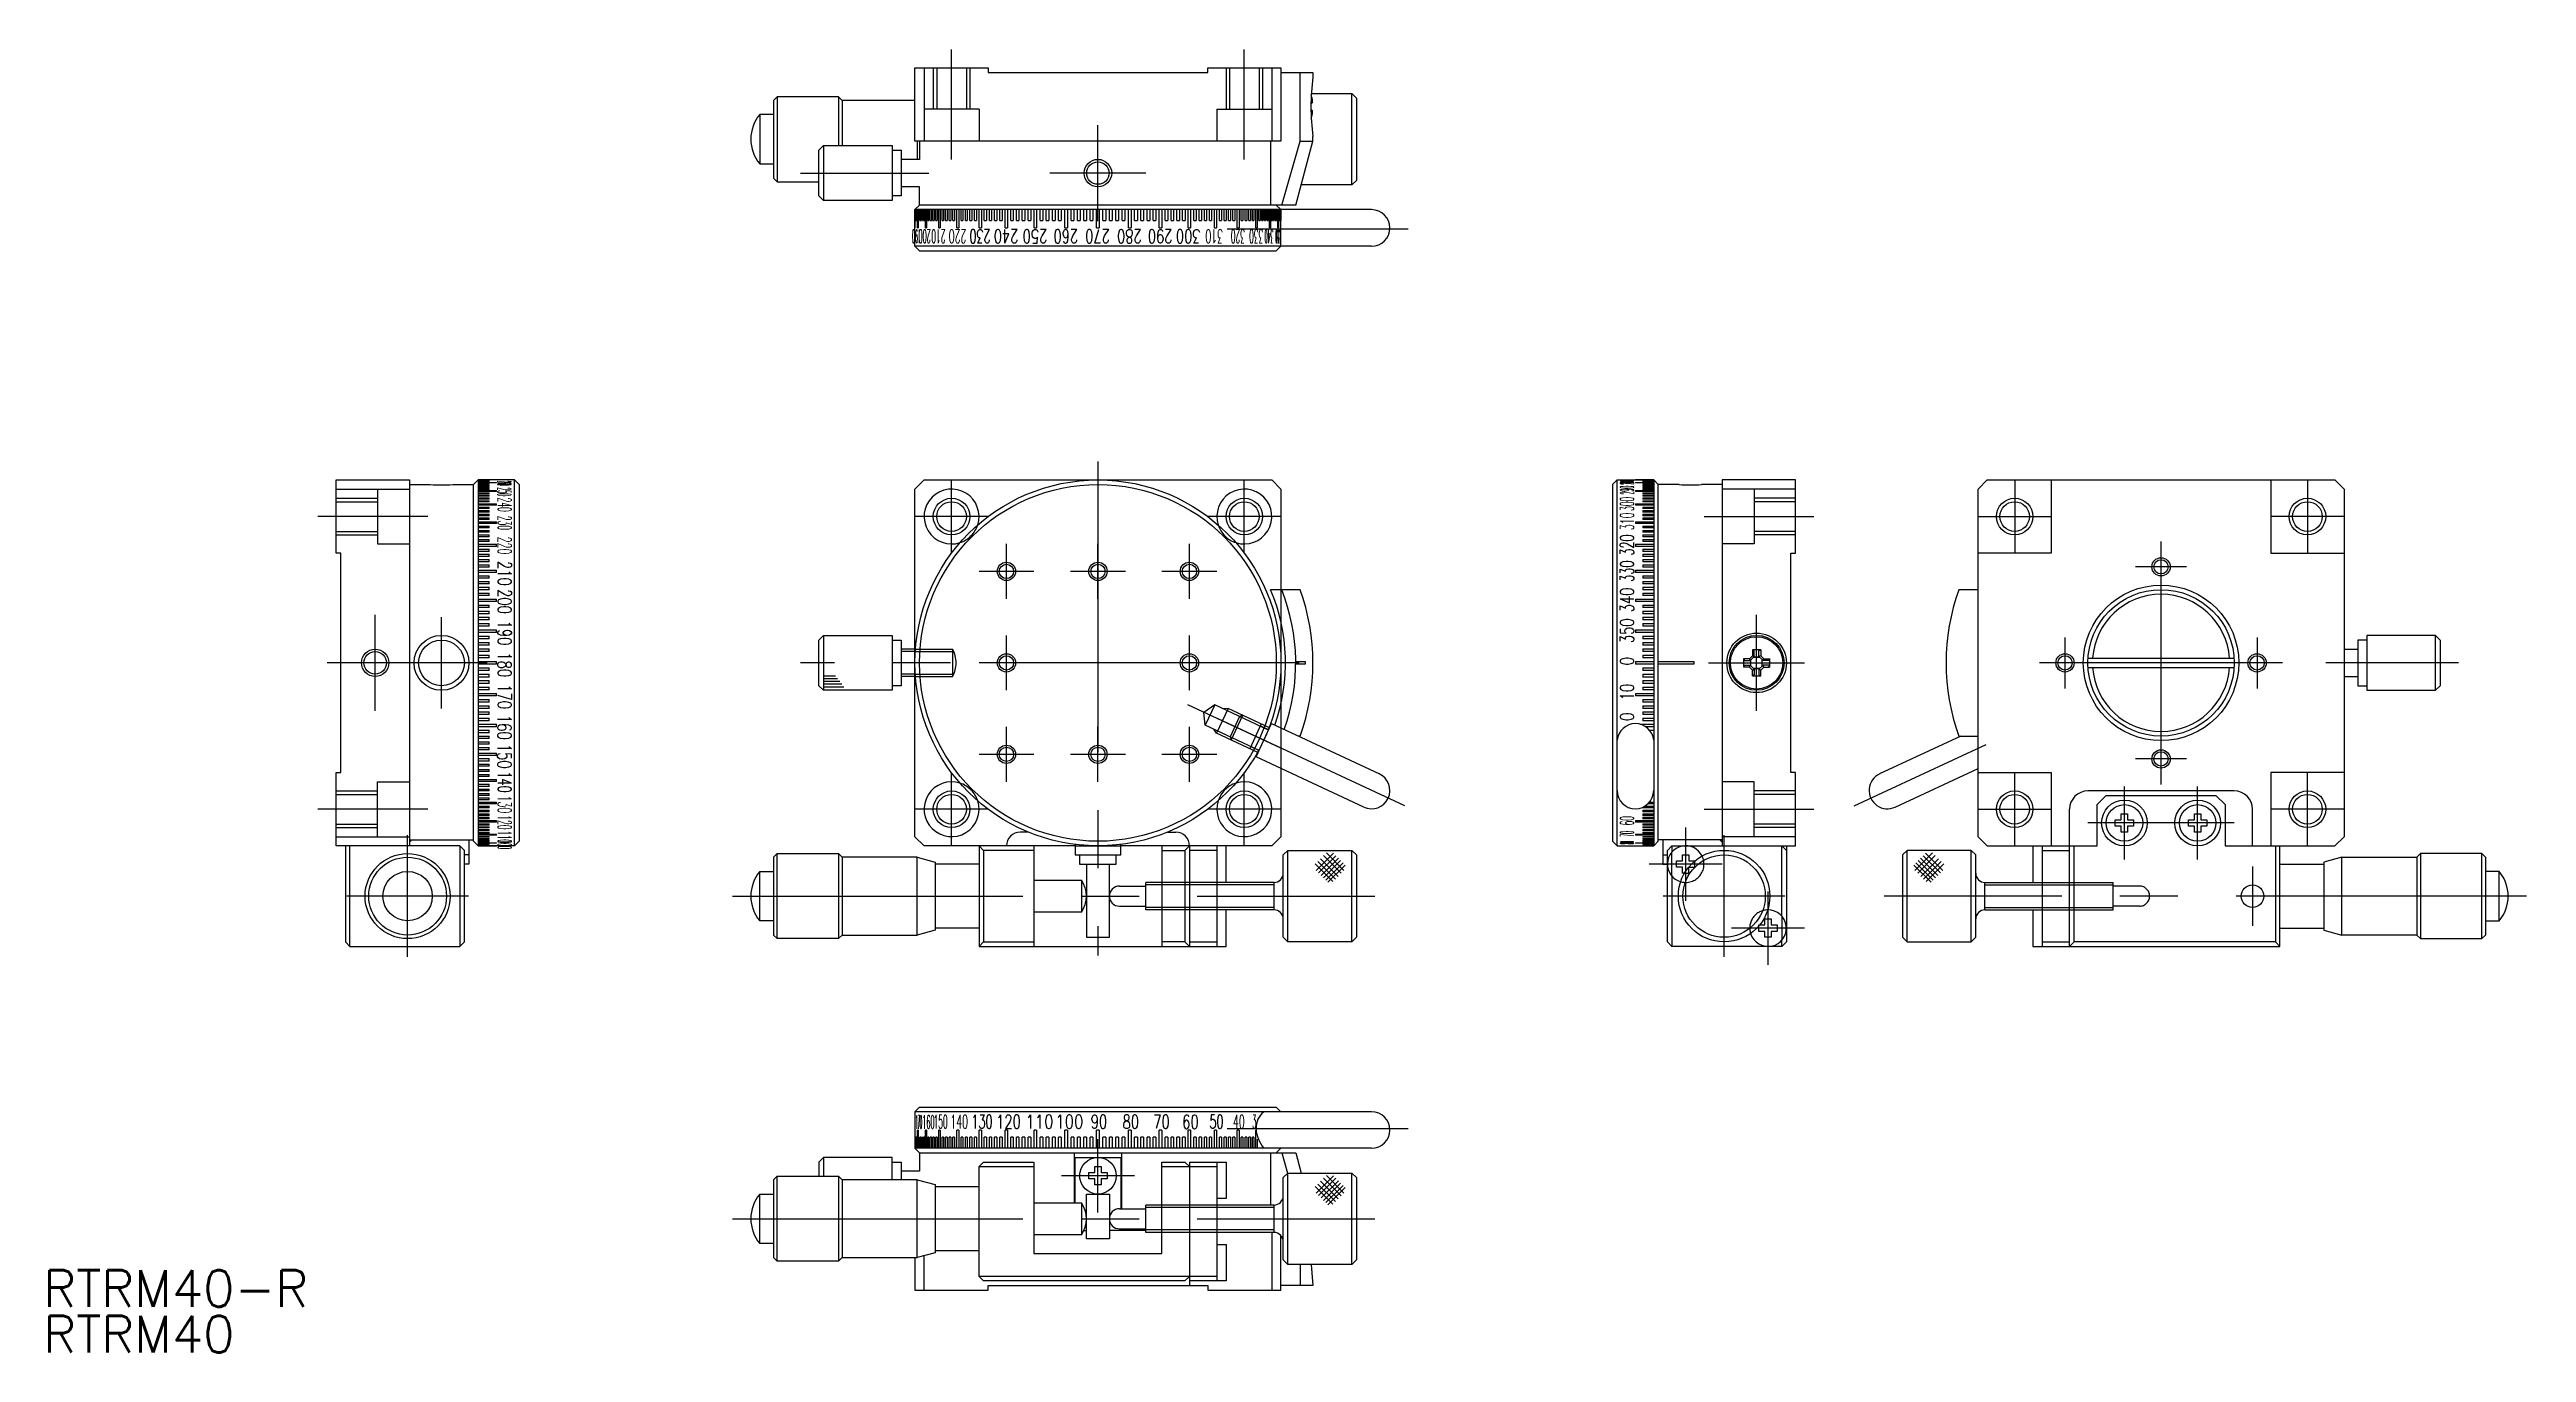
# Model space of a CAD drawing. Extents: x 1 to 271, y 0 to 142.
import ezdxf

# ---------------------------------------------------------------- set-up
doc = ezdxf.new("R2010")
doc.units = 0
doc.linetypes.add('CENTER', pattern=[50.8, 31.75, -6.35, 6.35, -6.35])
doc.linetypes.add('DASHED', pattern=[19.05, 12.7, -6.35])
doc.layers.get('0').update_dxf_attribs({"linetype": 'CONTINUOUS'})
doc.layers.add('CENTER', color=1, linetype='CENTER')
doc.styles.get("Standard").update_dxf_attribs({"font": 'txt.shx', "height": 3, "bigfont": 'bigfont.shx'})

# ---------------------------------------------------------------- blocks, each defined once
blk = doc.blocks.new('*U25')
at = {"color": 7, "linetype": 'CONTINUOUS'}
blk.add_text('RTRM40-R', height=4, dxfattribs=at).set_placement((0, 5))
blk = doc.blocks.new('*U26')
at = {"color": 7, "linetype": 'CONTINUOUS'}
blk.add_text('RTRM40', height=4, dxfattribs=at).set_placement((0, 0))
blk = doc.blocks.new('*U27')
at = {"color": 7, "linetype": 'CONTINUOUS', "width": 0.7}
blk.add_text('190', height=1.5, rotation=270, dxfattribs=at).set_placement((49.69, 80))
blk = doc.blocks.new('*U28')
at = {"color": 7, "linetype": 'CONTINUOUS', "width": 0.7}
blk.add_text('180', height=1.5, rotation=270, dxfattribs=at).set_placement((49.69, 76.53))
blk = doc.blocks.new('*U29')
at = {"color": 7, "linetype": 'CONTINUOUS', "width": 0.7}
blk.add_text('170', height=1.5, rotation=270, dxfattribs=at).set_placement((49.68, 73.05))
blk = doc.blocks.new('*U30')
at = {"color": 7, "linetype": 'CONTINUOUS', "width": 0.7}
blk.add_text('160', height=1.5, rotation=270, dxfattribs=at).set_placement((49.67, 69.69))
blk = doc.blocks.new('*U31')
at = {"color": 7, "linetype": 'CONTINUOUS', "width": 0.7}
blk.add_text('150', height=1.5, rotation=270, dxfattribs=at).set_placement((49.67, 66.53))
blk = doc.blocks.new('*U32')
at = {"color": 7, "linetype": 'CONTINUOUS', "width": 0.6}
blk.add_text('140', height=1.5, rotation=270, dxfattribs=at).set_placement((49.69, 63.51))
blk = doc.blocks.new('*U33')
at = {"color": 7, "linetype": 'CONTINUOUS', "width": 0.7}
blk.add_text('200', height=1.5, rotation=270, dxfattribs=at).set_placement((49.69, 83.45))
blk = doc.blocks.new('*U34')
at = {"color": 7, "linetype": 'CONTINUOUS', "width": 0.7}
blk.add_text('210', height=1.5, rotation=270, dxfattribs=at).set_placement((49.69, 86.52))
blk = doc.blocks.new('*U35')
at = {"color": 7, "linetype": 'CONTINUOUS', "width": 0.5}
blk.add_text('220', height=1.5, rotation=270, dxfattribs=at).set_placement((49.69, 89.18))
blk = doc.blocks.new('*U36')
at = {"color": 7, "linetype": 'CONTINUOUS', "width": 0.4}
blk.add_text('230', height=1.5, rotation=270, dxfattribs=at).set_placement((49.69, 91.46))
blk = doc.blocks.new('*U37')
at = {"color": 7, "linetype": 'CONTINUOUS', "width": 0.4}
blk.add_text('240', height=1.5, rotation=270, dxfattribs=at).set_placement((49.69, 93.46))
blk = doc.blocks.new('*U38')
at = {"color": 7, "linetype": 'CONTINUOUS', "width": 0.2}
blk.add_text('250', height=1.5, rotation=270, dxfattribs=at).set_placement((49.64, 94.56))
blk = doc.blocks.new('*U39')
at = {"color": 7, "linetype": 'CONTINUOUS', "width": 0.1}
blk.add_text('260', height=1.5, rotation=270, dxfattribs=at).set_placement((49.65, 95.27))
blk = doc.blocks.new('*U40')
at = {"color": 7, "linetype": 'CONTINUOUS', "width": 0.5}
blk.add_text('130', height=1.5, rotation=270, dxfattribs=at).set_placement((49.69, 60.88))
blk = doc.blocks.new('*U41')
at = {"color": 7, "linetype": 'CONTINUOUS', "width": 0.4}
blk.add_text('120', height=1.5, rotation=270, dxfattribs=at).set_placement((49.69, 58.72))
blk = doc.blocks.new('*U42')
at = {"color": 7, "linetype": 'CONTINUOUS', "width": 0.3}
blk.add_text('110', height=1.5, rotation=270, dxfattribs=at).set_placement((49.69, 57.01))
blk = doc.blocks.new('*U43')
at = {"color": 7, "linetype": 'CONTINUOUS', "width": 0.2}
blk.add_text('100', height=1.5, rotation=270, dxfattribs=at).set_placement((49.69, 55.99))
blk = doc.blocks.new('*U44')
at = {"color": 7, "linetype": 'CONTINUOUS', "width": 0.7}
blk.add_text('280', height=1.5, rotation=180, dxfattribs=at).set_placement((120.08, 122.78))
blk = doc.blocks.new('*U45')
at = {"color": 7, "linetype": 'CONTINUOUS', "width": 0.7}
blk.add_text('270', height=1.5, rotation=180, dxfattribs=at).set_placement((116.6, 122.78))
blk = doc.blocks.new('*U46')
at = {"color": 7, "linetype": 'CONTINUOUS', "width": 0.7}
blk.add_text('260', height=1.5, rotation=180, dxfattribs=at).set_placement((113.13, 122.78))
blk = doc.blocks.new('*U47')
at = {"color": 7, "linetype": 'CONTINUOUS', "width": 0.7}
blk.add_text('250', height=1.5, rotation=180, dxfattribs=at).set_placement((109.76, 122.78))
blk = doc.blocks.new('*U48')
at = {"color": 7, "linetype": 'CONTINUOUS', "width": 0.7}
blk.add_text('240', height=1.5, rotation=180, dxfattribs=at).set_placement((106.6, 122.78))
blk = doc.blocks.new('*U49')
at = {"color": 7, "linetype": 'CONTINUOUS', "width": 0.6}
blk.add_text('230', height=1.5, rotation=180, dxfattribs=at).set_placement((103.56, 122.78))
blk = doc.blocks.new('*U50')
at = {"color": 7, "linetype": 'CONTINUOUS', "width": 0.7}
blk.add_text('290', height=1.5, rotation=180, dxfattribs=at).set_placement((123.44, 122.78))
blk = doc.blocks.new('*U51')
at = {"color": 7, "linetype": 'CONTINUOUS', "width": 0.7}
blk.add_text('300', height=1.5, rotation=180, dxfattribs=at).set_placement((126.51, 122.78))
blk = doc.blocks.new('*U52')
at = {"color": 7, "linetype": 'CONTINUOUS', "width": 0.5}
blk.add_text('310', height=1.5, rotation=180, dxfattribs=at).set_placement((128.96, 122.78))
blk = doc.blocks.new('*U53')
at = {"color": 7, "linetype": 'CONTINUOUS', "width": 0.4}
blk.add_text('320', height=1.5, rotation=180, dxfattribs=at).set_placement((131.36, 122.78))
blk = doc.blocks.new('*U54')
at = {"color": 7, "linetype": 'CONTINUOUS', "width": 0.4}
blk.add_text('330', height=1.5, rotation=180, dxfattribs=at).set_placement((133.36, 122.78))
blk = doc.blocks.new('*U55')
at = {"color": 7, "linetype": 'CONTINUOUS', "width": 0.2}
blk.add_text('340', height=1.5, rotation=180, dxfattribs=at).set_placement((134.46, 122.78))
blk = doc.blocks.new('*U56')
at = {"color": 7, "linetype": 'CONTINUOUS', "width": 0.1}
blk.add_text('350', height=1.5, rotation=180, dxfattribs=at).set_placement((135.18, 122.78))
blk = doc.blocks.new('*U57')
at = {"color": 7, "linetype": 'CONTINUOUS', "width": 0.5}
blk.add_text('220', height=1.5, rotation=180, dxfattribs=at).set_placement((100.91, 122.78))
blk = doc.blocks.new('*U58')
at = {"color": 7, "linetype": 'CONTINUOUS', "width": 0.4}
blk.add_text('210', height=1.5, rotation=180, dxfattribs=at).set_placement((98.62, 122.78))
blk = doc.blocks.new('*U59')
at = {"color": 7, "linetype": 'CONTINUOUS', "width": 0.3}
blk.add_text('200', height=1.5, rotation=180, dxfattribs=at).set_placement((97.02, 122.78))
blk = doc.blocks.new('*U60')
at = {"color": 7, "linetype": 'CONTINUOUS', "width": 0.2}
blk.add_text('190', height=1.5, rotation=180, dxfattribs=at).set_placement((95.92, 122.78))
blk = doc.blocks.new('*U61')
at = {"color": 7, "linetype": 'CONTINUOUS', "width": 0.7}
blk.add_text('10', height=1.5, rotation=90, dxfattribs=at).set_placement((173.88, 71.3))
blk = doc.blocks.new('*U62')
at = {"color": 7, "linetype": 'CONTINUOUS', "width": 0.7}
blk.add_text('0', height=1.5, rotation=90, dxfattribs=at).set_placement((173.88, 75.13))
blk = doc.blocks.new('*U63')
at = {"color": 7, "linetype": 'CONTINUOUS', "width": 0.7}
blk.add_text('350', height=1.5, rotation=90, dxfattribs=at).set_placement((173.88, 77.55))
blk = doc.blocks.new('*U64')
at = {"color": 7, "linetype": 'CONTINUOUS', "width": 0.7}
blk.add_text('340', height=1.5, rotation=90, dxfattribs=at).set_placement((173.88, 80.92))
blk = doc.blocks.new('*U65')
at = {"color": 7, "linetype": 'CONTINUOUS', "width": 0.6}
blk.add_text('330', height=1.5, rotation=90, dxfattribs=at).set_placement((173.88, 84.26))
blk = doc.blocks.new('*U66')
at = {"color": 7, "linetype": 'CONTINUOUS', "width": 0.6}
blk.add_text('320', height=1.5, rotation=90, dxfattribs=at).set_placement((173.88, 87.12))
blk = doc.blocks.new('*U67')
at = {"color": 7, "linetype": 'CONTINUOUS', "width": 0.7}
blk.add_text(' 0', height=1.5, rotation=90, dxfattribs=at).set_placement((173.88, 68.11))
blk = doc.blocks.new('*U68')
at = {"color": 7, "linetype": 'CONTINUOUS', "width": 0.4}
blk.add_text('60', height=1.5, rotation=90, dxfattribs=at).set_placement((173.88, 57.62))
blk = doc.blocks.new('*U69')
at = {"color": 7, "linetype": 'CONTINUOUS', "width": 0.2}
blk.add_text('70', height=1.5, rotation=90, dxfattribs=at).set_placement((173.88, 56.37))
blk = doc.blocks.new('*U70')
at = {"color": 7, "linetype": 'CONTINUOUS', "width": 0.1}
blk.add_text('80', height=1.5, rotation=90, dxfattribs=at).set_placement((173.88, 55.58))
blk = doc.blocks.new('*U71')
at = {"color": 7, "linetype": 'CONTINUOUS', "width": 0.5}
blk.add_text('310', height=1.5, rotation=90, dxfattribs=at).set_placement((173.88, 89.9))
blk = doc.blocks.new('*U72')
at = {"color": 7, "linetype": 'CONTINUOUS', "width": 0.4}
blk.add_text('300', height=1.5, rotation=90, dxfattribs=at).set_placement((173.88, 92.01))
blk = doc.blocks.new('*U73')
at = {"color": 7, "linetype": 'CONTINUOUS', "width": 0.2}
blk.add_text('290', height=1.5, rotation=90, dxfattribs=at).set_placement((173.88, 93.81))
blk = doc.blocks.new('*U74')
at = {"color": 7, "linetype": 'CONTINUOUS', "width": 0.1}
blk.add_text('280', height=1.5, rotation=90, dxfattribs=at).set_placement((173.88, 94.9))
blk = doc.blocks.new('*U75')
at = {"color": 7, "linetype": 'CONTINUOUS', "width": 0.8}
blk.add_text('100', height=1.5, rotation=360, dxfattribs=at).set_placement((110.62, 24.49))
blk = doc.blocks.new('*U76')
at = {"color": 7, "linetype": 'CONTINUOUS', "width": 0.7}
blk.add_text('90', height=1.5, rotation=360, dxfattribs=at).set_placement((114.5, 24.49))
blk = doc.blocks.new('*U77')
at = {"color": 7, "linetype": 'CONTINUOUS', "width": 0.7}
blk.add_text('80', height=1.5, rotation=360, dxfattribs=at).set_placement((117.98, 24.47))
blk = doc.blocks.new('*U78')
at = {"color": 7, "linetype": 'CONTINUOUS', "width": 0.7}
blk.add_text('70', height=1.5, rotation=360, dxfattribs=at).set_placement((121.34, 24.47))
blk = doc.blocks.new('*U79')
at = {"color": 7, "linetype": 'CONTINUOUS', "width": 0.7}
blk.add_text('60', height=1.5, rotation=360, dxfattribs=at).set_placement((124.5, 24.46))
blk = doc.blocks.new('*U80')
at = {"color": 7, "linetype": 'CONTINUOUS', "width": 0.6}
blk.add_text('50', height=1.5, rotation=360, dxfattribs=at).set_placement((127.47, 24.49))
blk = doc.blocks.new('*U81')
at = {"color": 7, "linetype": 'CONTINUOUS', "width": 0.8}
blk.add_text('110', height=1.5, rotation=360, dxfattribs=at).set_placement((107.35, 24.49))
blk = doc.blocks.new('*U82')
at = {"color": 7, "linetype": 'CONTINUOUS', "width": 0.7}
blk.add_text('120', height=1.5, rotation=360, dxfattribs=at).set_placement((104.16, 24.49))
blk = doc.blocks.new('*U83')
at = {"color": 7, "linetype": 'CONTINUOUS', "width": 0.6}
blk.add_text('130', height=1.5, rotation=360, dxfattribs=at).set_placement((101.46, 24.49))
blk = doc.blocks.new('*U84')
at = {"color": 7, "linetype": 'CONTINUOUS', "width": 0.5}
blk.add_text('140', height=1.5, rotation=360, dxfattribs=at).set_placement((99.16, 24.49))
blk = doc.blocks.new('*U85')
at = {"color": 7, "linetype": 'CONTINUOUS', "width": 0.4}
blk.add_text('150', height=1.5, rotation=360, dxfattribs=at).set_placement((97.32, 24.49))
blk = doc.blocks.new('*U86')
at = {"color": 7, "linetype": 'CONTINUOUS', "width": 0.3}
blk.add_text('160', height=1.5, rotation=360, dxfattribs=at).set_placement((96.08, 24.44))
blk = doc.blocks.new('*U87')
at = {"color": 7, "linetype": 'CONTINUOUS', "width": 0.15}
blk.add_text('170', height=1.5, rotation=360, dxfattribs=at).set_placement((95.35, 24.44))
blk = doc.blocks.new('*U88')
at = {"color": 7, "linetype": 'CONTINUOUS', "width": 0.5}
blk.add_text('40', height=1.5, rotation=360, dxfattribs=at).set_placement((130.05, 24.49))
blk = doc.blocks.new('*U89')
at = {"color": 7, "linetype": 'CONTINUOUS', "width": 0.3}
blk.add_text('3', height=1.5, rotation=360, dxfattribs=at).set_placement((132.16, 24.49))

msp = doc.modelspace()

# ---------------------------------------------------------------- linework, layer by layer
at = {"color": 7, "linetype": 'CONTINUOUS'}
for p, q in [((95.29, 140.44), (103.29, 140.44)), ((95.29, 132.44), (95.29, 140.44)), ((96.29, 140.44), (96.29, 132.44)), ((103.29, 140.44), (103.29, 139.94)), ((103.29, 139.94), (127.29, 139.94)), ((127.29, 139.94), (127.29, 140.44)), ((127.29, 140.44), (135.29, 140.44)), ((134.29, 140.44), (134.29, 132.44)), ((135.29, 140.44), (135.29, 132.44)), ((135.29, 139.94), (138.79, 139.94)), ((137.39, 132.44), (137.39, 139.94)), ((138.79, 139.94), (138.79, 139.44)), ((80.24, 137.29), (79.84, 136.89)), ((79.84, 136.89), (79.84, 128.39)), ((86.94, 137.29), (80.24, 137.29)), ((80.24, 137.29), (80.24, 127.99)), ((87.34, 136.89), (86.94, 137.29)), ((86.94, 137.29), (86.94, 131.94)), ((95.29, 136.89), (87.34, 136.89)), ((87.34, 136.89), (87.34, 131.94)), ((138.73, 136.66), (138.58, 136.66)), ((138.73, 135.73), (138.58, 135.73)), ((138.73, 136.66), (138.59, 136.5)), ((138.73, 135.73), (138.59, 135.89)), ((138.61, 137.64), (143.04, 137.64)), ((143.04, 137.64), (143.54, 137.14)), ((143.04, 127.64), (143.04, 137.64)), ((143.54, 137.14), (143.54, 128.14)), ((79.84, 135.34), (78.33, 135.34)), ((78.33, 135.34), (78.33, 129.94)), ((138.79, 132.44), (138.79, 132.94)), ((84.79, 131.44), (85.29, 131.94)), ((84.79, 126.44), (84.79, 131.44)), ((85.29, 131.94), (92.79, 131.94)), ((85.29, 131.94), (85.29, 125.94)), ((92.79, 131.94), (92.79, 125.94)), ((92.79, 131.44), (93.79, 131.44)), ((93.79, 131.44), (93.79, 126.44)), ((95.79, 130.44), (93.79, 130.44)), ((135.29, 132.44), (95.29, 132.44)), ((95.54, 132.44), (95.54, 130.44)), ((95.79, 132.44), (95.79, 130.44)), ((134.17, 132.44), (134.17, 125.44)), ((135.38, 125.44), (137.39, 132.44)), ((136.92, 125.44), (138.79, 132.44)), ((137.39, 132.44), (138.79, 132.44)), ((78.33, 129.94), (79.84, 129.94)), ((79.84, 128.39), (80.24, 127.99)), ((80.24, 127.99), (84.79, 127.99)), ((95.79, 127.44), (93.79, 127.44)), ((95.79, 125.44), (95.79, 127.44)), ((143.04, 127.64), (137.51, 127.64)), ((143.54, 128.14), (143.04, 127.64)), ((85.29, 125.94), (84.79, 126.44)), ((92.79, 125.94), (85.29, 125.94)), ((93.79, 126.44), (92.79, 126.44)), ((95.29, 124.94), (95.79, 125.44)), ((145.2, 124.94), (95.29, 124.94)), ((95.29, 120.94), (95.29, 124.94)), ((95.29, 124.94), (95.29, 122.94)), ((95.29, 122.94), (95.29, 124.94)), ((95.3, 123.74), (95.3, 124.94)), ((95.31, 124.94), (95.31, 123.74)), ((95.33, 123.74), (95.33, 124.94)), ((95.35, 124.94), (95.35, 123.74)), ((95.39, 123.74), (95.39, 124.94)), ((95.42, 124.94), (95.42, 123.74)), ((95.47, 123.74), (95.47, 124.94)), ((95.51, 124.94), (95.51, 123.74)), ((95.57, 122.94), (95.57, 124.94)), ((95.62, 124.94), (95.62, 122.94)), ((95.7, 123.74), (95.7, 124.94)), ((95.76, 124.94), (95.76, 123.74)), ((136.92, 125.44), (95.79, 125.44)), ((95.85, 123.74), (95.85, 124.94)), ((95.92, 124.94), (95.92, 123.74)), ((96.03, 123.74), (96.03, 124.94)), ((96.11, 124.94), (96.11, 123.74)), ((96.23, 123.74), (96.23, 124.94)), ((96.32, 124.94), (96.32, 123.74)), ((96.45, 122.94), (96.45, 124.94)), ((96.55, 124.94), (96.55, 122.94)), ((96.69, 123.74), (96.69, 124.94)), ((96.81, 124.94), (96.81, 123.74)), ((96.96, 123.74), (96.96, 124.94)), ((97.08, 124.94), (97.08, 123.74)), ((97.25, 123.74), (97.25, 124.94)), ((97.38, 124.94), (97.38, 123.74)), ((97.56, 123.74), (97.56, 124.94)), ((97.7, 124.94), (97.7, 123.74)), ((97.9, 122.94), (97.9, 124.94)), ((98.05, 124.94), (98.05, 122.94)), ((98.25, 123.74), (98.25, 124.94)), ((98.41, 124.94), (98.41, 123.74)), ((98.63, 123.74), (98.63, 124.94)), ((98.8, 124.94), (98.8, 123.74)), ((99.02, 123.74), (99.02, 124.94)), ((99.2, 124.94), (99.2, 123.74)), ((99.44, 123.74), (99.44, 124.94)), ((99.62, 124.94), (99.62, 123.74)), ((99.88, 122.94), (99.88, 124.94)), ((100.07, 124.94), (100.07, 122.94)), ((100.33, 123.74), (100.33, 124.94)), ((100.53, 124.94), (100.53, 123.74)), ((100.8, 123.74), (100.8, 124.94)), ((101.01, 124.94), (101.01, 123.74)), ((101.29, 123.74), (101.29, 124.94)), ((101.51, 124.94), (101.51, 123.74)), ((101.8, 123.74), (101.8, 124.94)), ((102.02, 124.94), (102.02, 123.74)), ((102.32, 122.94), (102.32, 124.94)), ((102.55, 124.94), (102.55, 122.94)), ((102.86, 123.74), (102.86, 124.94)), ((103.1, 124.94), (103.1, 123.74)), ((103.42, 123.74), (103.42, 124.94)), ((103.66, 124.94), (103.66, 123.74)), ((103.98, 123.74), (103.98, 124.94)), ((104.23, 124.94), (104.23, 123.74)), ((104.57, 123.74), (104.57, 124.94)), ((104.82, 124.94), (104.82, 123.74)), ((105.16, 122.94), (105.16, 124.94)), ((105.42, 124.94), (105.42, 122.94)), ((105.77, 123.74), (105.77, 124.94)), ((106.04, 124.94), (106.04, 123.74)), ((106.39, 123.74), (106.39, 124.94)), ((106.66, 124.94), (106.66, 123.74)), ((107.02, 123.74), (107.02, 124.94)), ((107.29, 124.94), (107.29, 123.74)), ((107.66, 123.74), (107.66, 124.94)), ((107.94, 124.94), (107.94, 123.74)), ((108.31, 122.94), (108.31, 124.94)), ((108.59, 124.94), (108.59, 122.94)), ((108.97, 123.74), (108.97, 124.94)), ((109.25, 124.94), (109.25, 123.74)), ((109.64, 123.74), (109.64, 124.94)), ((109.92, 124.94), (109.92, 123.74)), ((110.31, 123.74), (110.31, 124.94)), ((110.6, 124.94), (110.6, 123.74)), ((110.99, 123.74), (110.99, 124.94)), ((111.28, 124.94), (111.28, 123.74)), ((111.67, 122.94), (111.67, 124.94)), ((111.97, 124.94), (111.97, 122.94)), ((112.36, 123.74), (112.36, 124.94)), ((112.66, 124.94), (112.66, 123.74)), ((113.05, 123.74), (113.05, 124.94)), ((113.35, 124.94), (113.35, 123.74)), ((113.75, 123.74), (113.75, 124.94)), ((114.05, 124.94), (114.05, 123.74)), ((114.44, 123.74), (114.44, 124.94)), ((114.74, 124.94), (114.74, 123.74)), ((115.14, 122.94), (115.14, 124.94)), ((115.44, 124.94), (115.44, 122.94)), ((115.84, 123.74), (115.84, 124.94)), ((116.14, 124.94), (116.14, 123.74)), ((116.54, 123.74), (116.54, 124.94)), ((116.84, 124.94), (116.84, 123.74)), ((117.23, 123.74), (117.23, 124.94)), ((117.53, 124.94), (117.53, 123.74)), ((117.93, 123.74), (117.93, 124.94)), ((118.22, 124.94), (118.22, 123.74)), ((118.62, 122.94), (118.62, 124.94)), ((118.91, 124.94), (118.91, 122.94)), ((119.3, 123.74), (119.3, 124.94)), ((119.6, 124.94), (119.6, 123.74)), ((119.98, 123.74), (119.98, 124.94)), ((120.28, 124.94), (120.28, 123.74)), ((120.66, 123.74), (120.66, 124.94)), ((120.95, 124.94), (120.95, 123.74)), ((121.33, 123.74), (121.33, 124.94)), ((121.61, 124.94), (121.61, 123.74)), ((121.99, 122.94), (121.99, 124.94)), ((122.27, 124.94), (122.27, 122.94)), ((122.64, 123.74), (122.64, 124.94)), ((122.92, 124.94), (122.92, 123.74)), ((123.29, 123.74), (123.29, 124.94)), ((123.56, 124.94), (123.56, 123.74)), ((123.92, 123.74), (123.92, 124.94)), ((124.19, 124.94), (124.19, 123.74)), ((124.55, 123.74), (124.55, 124.94)), ((124.81, 124.94), (124.81, 123.74)), ((125.16, 122.94), (125.16, 124.94)), ((125.42, 124.94), (125.42, 122.94)), ((125.76, 123.74), (125.76, 124.94)), ((126.02, 124.94), (126.02, 123.74)), ((126.35, 123.74), (126.35, 124.94)), ((126.6, 124.94), (126.6, 123.74)), ((126.93, 123.74), (126.93, 124.94)), ((127.17, 124.94), (127.17, 123.74)), ((127.49, 123.74), (127.49, 124.94)), ((127.72, 124.94), (127.72, 123.74)), ((128.03, 122.94), (128.03, 124.94)), ((128.26, 124.94), (128.26, 122.94)), ((128.56, 123.74), (128.56, 124.94)), ((128.79, 124.94), (128.79, 123.74)), ((129.08, 123.74), (129.08, 124.94)), ((129.29, 124.94), (129.29, 123.74)), ((129.57, 123.74), (129.57, 124.94)), ((129.78, 124.94), (129.78, 123.74)), ((130.05, 123.74), (130.05, 124.94)), ((130.25, 124.94), (130.25, 123.74)), ((130.52, 122.94), (130.52, 124.94)), ((130.71, 124.94), (130.71, 122.94)), ((130.96, 123.74), (130.96, 124.94)), ((131.14, 124.94), (131.14, 123.74)), ((131.38, 123.74), (131.38, 124.94)), ((131.56, 124.94), (131.56, 123.74)), ((131.79, 123.74), (131.79, 124.94)), ((131.96, 124.94), (131.96, 123.74)), ((132.17, 123.74), (132.17, 124.94)), ((132.33, 124.94), (132.33, 123.74)), ((132.54, 122.94), (132.54, 124.94)), ((132.69, 124.94), (132.69, 122.94)), ((132.88, 123.74), (132.88, 124.94)), ((133.02, 124.94), (133.02, 123.74)), ((133.2, 123.74), (133.2, 124.94)), ((133.33, 124.94), (133.33, 123.74)), ((133.5, 123.74), (133.5, 124.94)), ((133.62, 124.94), (133.62, 123.74)), ((133.78, 123.74), (133.78, 124.94)), ((133.89, 124.94), (133.89, 123.74)), ((134.03, 122.94), (134.03, 124.94)), ((134.14, 124.94), (134.14, 122.94)), ((134.27, 123.74), (134.27, 124.94)), ((134.36, 124.94), (134.36, 123.74)), ((134.48, 123.74), (134.48, 124.94)), ((134.56, 124.94), (134.56, 123.74)), ((134.66, 123.74), (134.66, 124.94)), ((134.73, 124.94), (134.73, 123.74)), ((134.79, 125.44), (135.29, 124.94)), ((134.82, 123.74), (134.82, 124.94)), ((134.89, 124.94), (134.89, 123.74)), ((134.96, 122.94), (134.96, 124.94)), ((135.01, 124.94), (135.01, 122.94)), ((135.08, 123.74), (135.08, 124.94)), ((135.12, 124.94), (135.12, 123.74)), ((135.17, 123.74), (135.17, 124.94)), ((135.2, 124.94), (135.2, 123.74)), ((135.23, 123.74), (135.23, 124.94)), ((135.25, 124.94), (135.25, 123.74)), ((135.27, 123.74), (135.27, 124.94)), ((135.28, 124.94), (135.28, 123.74)), ((135.29, 120.94), (135.29, 124.94)), ((135.29, 122.94), (135.29, 124.94)), ((135.29, 122.94), (135.29, 124.94)), ((95.29, 122.94), (95.29, 122.94)), ((95.3, 123.74), (95.31, 123.74)), ((95.33, 123.74), (95.35, 123.74)), ((95.39, 123.74), (95.42, 123.74)), ((95.47, 123.74), (95.51, 123.74)), ((95.57, 122.94), (95.62, 122.94)), ((95.7, 123.74), (95.76, 123.74)), ((95.85, 123.74), (95.92, 123.74)), ((96.03, 123.74), (96.11, 123.74)), ((96.23, 123.74), (96.32, 123.74)), ((96.45, 122.94), (96.55, 122.94)), ((96.69, 123.74), (96.81, 123.74)), ((96.96, 123.74), (97.08, 123.74)), ((97.25, 123.74), (97.38, 123.74)), ((97.56, 123.74), (97.7, 123.74)), ((97.9, 122.94), (98.05, 122.94)), ((98.25, 123.74), (98.41, 123.74)), ((98.63, 123.74), (98.8, 123.74)), ((99.02, 123.74), (99.2, 123.74)), ((99.44, 123.74), (99.62, 123.74)), ((99.88, 122.94), (100.07, 122.94)), ((100.33, 123.74), (100.53, 123.74)), ((100.8, 123.74), (101.01, 123.74)), ((101.29, 123.74), (101.51, 123.74)), ((101.8, 123.74), (102.02, 123.74)), ((102.32, 122.94), (102.55, 122.94)), ((102.86, 123.74), (103.1, 123.74)), ((103.42, 123.74), (103.66, 123.74)), ((103.98, 123.74), (104.23, 123.74)), ((104.57, 123.74), (104.82, 123.74)), ((105.16, 122.94), (105.42, 122.94)), ((105.77, 123.74), (106.04, 123.74)), ((106.39, 123.74), (106.66, 123.74)), ((107.02, 123.74), (107.29, 123.74)), ((107.66, 123.74), (107.94, 123.74)), ((108.31, 122.94), (108.59, 122.94)), ((108.97, 123.74), (109.25, 123.74)), ((109.64, 123.74), (109.92, 123.74)), ((110.31, 123.74), (110.6, 123.74)), ((110.99, 123.74), (111.28, 123.74)), ((111.67, 122.94), (111.97, 122.94)), ((112.36, 123.74), (112.66, 123.74)), ((113.05, 123.74), (113.35, 123.74)), ((113.75, 123.74), (114.05, 123.74)), ((114.44, 123.74), (114.74, 123.74)), ((115.14, 122.94), (115.44, 122.94)), ((115.84, 123.74), (116.14, 123.74)), ((116.54, 123.74), (116.84, 123.74)), ((117.23, 123.74), (117.53, 123.74)), ((117.93, 123.74), (118.22, 123.74)), ((118.62, 122.94), (118.91, 122.94)), ((119.3, 123.74), (119.6, 123.74)), ((119.98, 123.74), (120.28, 123.74)), ((120.66, 123.74), (120.95, 123.74)), ((121.33, 123.74), (121.61, 123.74)), ((121.99, 122.94), (122.27, 122.94)), ((122.64, 123.74), (122.92, 123.74)), ((123.29, 123.74), (123.56, 123.74)), ((123.92, 123.74), (124.19, 123.74)), ((124.55, 123.74), (124.81, 123.74)), ((125.16, 122.94), (125.42, 122.94)), ((125.76, 123.74), (126.02, 123.74)), ((126.35, 123.74), (126.6, 123.74)), ((126.93, 123.74), (127.17, 123.74)), ((127.49, 123.74), (127.72, 123.74)), ((128.03, 122.94), (128.26, 122.94)), ((128.56, 123.74), (128.79, 123.74)), ((129.08, 123.74), (129.29, 123.74)), ((129.57, 123.74), (129.78, 123.74)), ((130.05, 123.74), (130.25, 123.74)), ((130.52, 122.94), (130.71, 122.94)), ((130.96, 123.74), (131.14, 123.74)), ((131.38, 123.74), (131.56, 123.74)), ((131.79, 123.74), (131.96, 123.74)), ((132.17, 123.74), (132.33, 123.74)), ((132.54, 122.94), (132.69, 122.94)), ((132.88, 123.74), (133.02, 123.74)), ((133.2, 123.74), (133.33, 123.74)), ((133.5, 123.74), (133.62, 123.74)), ((133.78, 123.74), (133.89, 123.74)), ((134.03, 122.94), (134.14, 122.94)), ((134.27, 123.74), (134.36, 123.74)), ((134.48, 123.74), (134.56, 123.74)), ((134.66, 123.74), (134.73, 123.74)), ((134.82, 123.74), (134.89, 123.74)), ((134.96, 122.94), (135.01, 122.94)), ((135.08, 123.74), (135.12, 123.74)), ((135.17, 123.74), (135.2, 123.74)), ((135.23, 123.74), (135.25, 123.74)), ((135.27, 123.74), (135.28, 123.74)), ((135.29, 122.94), (135.29, 122.94)), ((145.2, 120.94), (95.29, 120.94)), ((95.29, 120.94), (95.79, 120.44)), ((95.79, 120.44), (134.79, 120.44)), ((134.79, 120.44), (135.29, 120.94)), ((32.03, 95.39), (40.03, 95.39)), ((32.03, 87.39), (32.03, 95.39)), ((40.03, 95.39), (40.03, 55.39)), ((40.03, 94.89), (42.3, 94.89)), ((44.76, 94.89), (47.03, 94.89)), ((47.03, 94.89), (47.53, 95.39)), ((47.03, 55.89), (47.03, 94.89)), ((47.53, 95.39), (47.53, 55.39)), ((51.53, 95.39), (47.53, 95.39)), ((49.53, 95.39), (47.53, 95.39)), ((49.53, 95.39), (47.53, 95.39)), ((47.53, 95.38), (48.73, 95.38)), ((48.73, 95.37), (47.53, 95.37)), ((47.53, 95.35), (48.73, 95.35)), ((48.73, 95.33), (47.53, 95.33)), ((47.53, 95.29), (48.73, 95.29)), ((48.73, 95.26), (47.53, 95.26)), ((47.53, 95.21), (48.73, 95.21)), ((48.73, 95.17), (47.53, 95.17)), ((47.53, 95.11), (49.53, 95.11)), ((49.53, 95.06), (47.53, 95.06)), ((47.53, 94.98), (48.73, 94.98)), ((48.73, 94.92), (47.53, 94.92)), ((47.53, 94.83), (48.73, 94.83)), ((48.73, 95.37), (48.73, 95.38)), ((48.73, 95.33), (48.73, 95.35)), ((48.73, 95.26), (48.73, 95.29)), ((48.73, 95.17), (48.73, 95.21)), ((48.73, 94.92), (48.73, 94.98)), ((48.73, 94.76), (48.73, 94.83)), ((49.53, 95.39), (49.53, 95.39)), ((49.81, 95.39), (49.53, 95.39)), ((49.53, 95.06), (49.53, 95.11)), ((51.53, 95.39), (52.03, 94.89)), ((51.53, 55.39), (51.53, 95.39)), ((52.03, 94.89), (52.03, 55.89)), ((95.29, 94.39), (96.29, 95.39)), ((96.29, 95.39), (134.29, 95.39)), ((134.29, 95.39), (135.29, 94.39)), ((172.04, 95.39), (171.54, 94.89)), ((171.54, 94.89), (171.54, 55.89)), ((172.04, 55.39), (172.04, 95.39)), ((172.04, 95.39), (176.04, 95.39)), ((174.04, 95.39), (174.04, 95.39)), ((176.04, 95.39), (174.04, 95.39)), ((174.04, 95.39), (176.04, 95.39)), ((174.04, 95.11), (174.04, 95.06)), ((174.04, 95.11), (176.04, 95.11)), ((176.04, 95.06), (174.04, 95.06)), ((174.84, 95.38), (176.04, 95.38)), ((174.84, 95.38), (174.84, 95.37)), ((176.04, 95.37), (174.84, 95.37)), ((174.84, 95.35), (176.04, 95.35)), ((174.84, 95.35), (174.84, 95.33)), ((176.04, 95.33), (174.84, 95.33)), ((174.84, 95.29), (176.04, 95.29)), ((174.84, 95.29), (174.84, 95.26)), ((176.04, 95.26), (174.84, 95.26)), ((174.84, 95.21), (176.04, 95.21)), ((174.84, 95.21), (174.84, 95.17)), ((176.04, 95.17), (174.84, 95.17)), ((174.84, 94.98), (176.04, 94.98)), ((174.84, 94.98), (174.84, 94.92)), ((176.04, 94.92), (174.84, 94.92)), ((174.84, 94.83), (176.04, 94.83)), ((174.84, 94.83), (174.84, 94.76)), ((176.54, 94.89), (176.04, 95.39)), ((176.04, 95.39), (176.04, 55.39)), ((178.81, 94.89), (176.54, 94.89)), ((176.54, 55.89), (176.54, 94.89)), ((183.54, 94.89), (181.27, 94.89)), ((191.54, 95.39), (183.54, 95.39)), ((183.54, 95.39), (183.54, 55.39)), ((191.54, 87.39), (191.54, 95.39)), ((211.5, 94.39), (212.5, 95.39)), ((212.5, 95.39), (250.5, 95.39)), ((219.5, 95.39), (219.5, 87.39)), ((243.5, 95.39), (243.5, 87.39)), ((250.5, 95.39), (251.5, 94.39)), ((32.03, 94.39), (40.03, 94.39)), ((48.73, 94.76), (47.53, 94.76)), ((47.53, 94.65), (48.73, 94.65)), ((48.73, 94.57), (47.53, 94.57)), ((47.53, 94.45), (48.73, 94.45)), ((48.73, 94.36), (47.53, 94.36)), ((47.53, 94.23), (49.53, 94.23)), ((49.53, 94.13), (47.53, 94.13)), ((47.53, 93.99), (48.73, 93.99)), ((48.73, 93.87), (47.53, 93.87)), ((47.53, 93.72), (48.73, 93.72)), ((48.73, 93.6), (47.53, 93.6)), ((47.53, 93.43), (48.73, 93.43)), ((48.73, 93.3), (47.53, 93.3)), ((47.53, 93.12), (48.73, 93.12)), ((48.73, 92.98), (47.53, 92.98)), ((47.53, 92.78), (49.53, 92.78)), ((49.53, 92.63), (47.53, 92.63)), ((47.53, 92.43), (48.73, 92.43)), ((48.73, 92.27), (47.53, 92.27)), ((48.73, 94.57), (48.73, 94.65)), ((48.73, 94.36), (48.73, 94.45)), ((48.73, 93.87), (48.73, 93.99)), ((48.73, 93.6), (48.73, 93.72)), ((48.73, 93.3), (48.73, 93.43)), ((48.73, 92.98), (48.73, 93.12)), ((48.73, 92.27), (48.73, 92.43)), ((49.53, 94.13), (49.53, 94.23)), ((49.53, 92.63), (49.53, 92.78)), ((95.29, 56.39), (95.29, 94.39)), ((135.29, 94.39), (135.29, 83.39)), ((174.04, 94.23), (174.04, 94.13)), ((174.04, 94.23), (176.04, 94.23)), ((176.04, 94.13), (174.04, 94.13)), ((174.04, 92.78), (174.04, 92.63)), ((174.04, 92.78), (176.04, 92.78)), ((176.04, 92.63), (174.04, 92.63)), ((176.04, 94.76), (174.84, 94.76)), ((174.84, 94.65), (176.04, 94.65)), ((174.84, 94.65), (174.84, 94.57)), ((176.04, 94.57), (174.84, 94.57)), ((174.84, 94.45), (176.04, 94.45)), ((174.84, 94.45), (174.84, 94.36)), ((176.04, 94.36), (174.84, 94.36)), ((174.84, 93.99), (176.04, 93.99)), ((174.84, 93.99), (174.84, 93.88)), ((176.04, 93.88), (174.84, 93.88)), ((174.84, 93.72), (176.04, 93.72)), ((174.84, 93.72), (174.84, 93.6)), ((176.04, 93.6), (174.84, 93.6)), ((174.84, 93.43), (176.04, 93.43)), ((174.84, 93.43), (174.84, 93.3)), ((176.04, 93.3), (174.84, 93.3)), ((174.84, 93.12), (176.04, 93.12)), ((174.84, 93.12), (174.84, 92.98)), ((176.04, 92.98), (174.84, 92.98)), ((174.84, 92.43), (176.04, 92.43)), ((174.84, 92.43), (174.84, 92.27)), ((176.04, 92.27), (174.84, 92.27)), ((191.54, 94.39), (183.54, 94.39)), ((211.5, 56.39), (211.5, 94.39)), ((251.5, 94.39), (251.5, 56.39)), ((47.53, 92.05), (48.73, 92.05)), ((48.73, 91.88), (47.53, 91.88)), ((47.53, 91.66), (48.73, 91.66)), ((48.73, 91.48), (47.53, 91.48)), ((47.53, 91.24), (48.73, 91.24)), ((48.73, 91.06), (47.53, 91.06)), ((47.53, 90.8), (49.53, 90.8)), ((49.53, 90.61), (47.53, 90.61)), ((47.53, 90.35), (48.73, 90.35)), ((48.73, 90.15), (47.53, 90.15)), ((47.53, 89.88), (48.73, 89.88)), ((48.73, 89.67), (47.53, 89.67)), ((47.53, 89.39), (48.73, 89.39)), ((48.73, 91.88), (48.73, 92.05)), ((48.73, 91.48), (48.73, 91.66)), ((48.73, 91.06), (48.73, 91.24)), ((48.73, 90.15), (48.73, 90.35)), ((48.73, 89.67), (48.73, 89.88)), ((48.73, 89.17), (48.73, 89.39)), ((49.53, 90.61), (49.53, 90.8)), ((174.04, 90.81), (174.04, 90.61)), ((174.04, 90.81), (176.04, 90.81)), ((176.04, 90.61), (174.04, 90.61)), ((174.84, 92.05), (176.04, 92.05)), ((174.84, 92.05), (174.84, 91.88)), ((176.04, 91.88), (174.84, 91.88)), ((174.84, 91.66), (176.04, 91.66)), ((174.84, 91.66), (174.84, 91.48)), ((176.04, 91.48), (174.84, 91.48)), ((174.84, 91.24), (176.04, 91.24)), ((174.84, 91.24), (174.84, 91.06)), ((176.04, 91.06), (174.84, 91.06)), ((174.84, 90.35), (176.04, 90.35)), ((174.84, 90.35), (174.84, 90.15)), ((176.04, 90.15), (174.84, 90.15)), ((174.84, 89.88), (176.04, 89.88)), ((174.84, 89.88), (174.84, 89.67)), ((176.04, 89.67), (174.84, 89.67)), ((174.84, 89.39), (176.04, 89.39)), ((174.84, 89.39), (174.84, 89.17)), ((32.53, 87.39), (32.03, 87.39)), ((32.53, 63.39), (32.53, 87.39)), ((48.73, 89.17), (47.53, 89.17)), ((47.53, 88.88), (48.73, 88.88)), ((48.73, 88.66), (47.53, 88.66)), ((47.53, 88.36), (49.53, 88.36)), ((49.53, 88.13), (47.53, 88.13)), ((47.53, 87.82), (48.73, 87.82)), ((48.73, 87.58), (47.53, 87.58)), ((47.53, 87.26), (48.73, 87.26)), ((48.73, 87.02), (47.53, 87.02)), ((47.53, 86.7), (48.73, 86.7)), ((48.73, 88.66), (48.73, 88.88)), ((48.73, 87.58), (48.73, 87.82)), ((48.73, 87.02), (48.73, 87.26)), ((48.73, 86.45), (48.73, 86.7)), ((49.53, 88.13), (49.53, 88.36)), ((174.04, 88.36), (174.04, 88.13)), ((174.04, 88.36), (176.04, 88.36)), ((176.04, 88.13), (174.04, 88.13)), ((176.04, 89.17), (174.84, 89.17)), ((174.84, 88.88), (176.04, 88.88)), ((174.84, 88.88), (174.84, 88.66)), ((176.04, 88.66), (174.84, 88.66)), ((174.84, 87.82), (176.04, 87.82)), ((174.84, 87.82), (174.84, 87.58)), ((176.04, 87.58), (174.84, 87.58)), ((174.84, 87.26), (176.04, 87.26)), ((174.84, 87.26), (174.84, 87.02)), ((176.04, 87.02), (174.84, 87.02)), ((174.84, 86.7), (176.04, 86.7)), ((174.84, 86.7), (174.84, 86.45)), ((191.04, 63.39), (191.04, 87.39)), ((191.04, 87.39), (191.54, 87.39)), ((219.5, 87.39), (211.5, 87.39)), ((243.5, 87.39), (251.5, 87.39)), ((48.73, 86.45), (47.53, 86.45)), ((47.53, 86.11), (48.73, 86.11)), ((48.73, 85.86), (47.53, 85.86)), ((47.53, 85.52), (49.53, 85.52)), ((49.53, 85.26), (47.53, 85.26)), ((47.53, 84.91), (48.73, 84.91)), ((48.73, 84.64), (47.53, 84.64)), ((47.53, 84.29), (48.73, 84.29)), ((48.73, 84.02), (47.53, 84.02)), ((48.73, 85.86), (48.73, 86.11)), ((48.73, 84.64), (48.73, 84.91)), ((48.73, 84.02), (48.73, 84.29)), ((49.53, 85.26), (49.53, 85.52)), ((174.04, 85.52), (174.04, 85.26)), ((174.04, 85.52), (176.04, 85.52)), ((176.04, 85.26), (174.04, 85.26)), ((176.04, 86.45), (174.84, 86.45)), ((174.84, 86.11), (176.04, 86.11)), ((174.84, 86.11), (174.84, 85.86)), ((176.04, 85.86), (174.84, 85.86)), ((174.84, 84.91), (176.04, 84.91)), ((174.84, 84.91), (174.84, 84.64)), ((176.04, 84.64), (174.84, 84.64)), ((174.84, 84.29), (176.04, 84.29)), ((174.84, 84.29), (174.84, 84.02)), ((176.04, 84.02), (174.84, 84.02)), ((47.53, 83.66), (48.73, 83.66)), ((48.73, 83.39), (47.53, 83.39)), ((47.53, 83.02), (48.73, 83.02)), ((48.73, 82.74), (47.53, 82.74)), ((47.53, 82.37), (49.53, 82.37)), ((49.53, 82.09), (47.53, 82.09)), ((47.53, 81.71), (48.73, 81.71)), ((48.73, 81.43), (47.53, 81.43)), ((48.73, 83.39), (48.73, 83.66)), ((48.73, 82.74), (48.73, 83.02)), ((48.73, 81.43), (48.73, 81.71)), ((49.53, 82.09), (49.53, 82.37)), ((137.39, 83.39), (134.17, 83.39)), ((174.04, 82.37), (174.04, 82.09)), ((174.04, 82.37), (176.04, 82.37)), ((176.04, 82.09), (174.04, 82.09)), ((174.84, 83.66), (176.04, 83.66)), ((174.84, 83.66), (174.84, 83.39)), ((176.04, 83.39), (174.84, 83.39)), ((174.84, 83.02), (176.04, 83.02)), ((174.84, 83.02), (174.84, 82.74)), ((176.04, 82.74), (174.84, 82.74)), ((174.84, 81.71), (176.04, 81.71)), ((174.84, 81.71), (174.84, 81.43)), ((176.04, 81.43), (174.84, 81.43)), ((211.5, 83.39), (209.4, 83.39)), ((47.53, 81.04), (48.73, 81.04)), ((48.73, 80.76), (47.53, 80.76)), ((47.53, 80.37), (48.73, 80.37)), ((48.73, 80.08), (47.53, 80.08)), ((47.53, 79.69), (48.73, 79.69)), ((48.73, 79.4), (47.53, 79.4)), ((47.53, 79.01), (49.53, 79.01)), ((49.53, 78.71), (47.53, 78.71)), ((48.73, 80.76), (48.73, 81.04)), ((48.73, 80.08), (48.73, 80.37)), ((48.73, 79.4), (48.73, 79.69)), ((49.53, 78.71), (49.53, 79.01)), ((135.29, 79.89), (135.29, 70.89)), ((174.04, 79.01), (174.04, 78.71)), ((174.04, 79.01), (176.04, 79.01)), ((176.04, 78.71), (174.04, 78.71)), ((174.84, 81.04), (176.04, 81.04)), ((174.84, 81.04), (174.84, 80.76)), ((176.04, 80.76), (174.84, 80.76)), ((174.84, 80.37), (176.04, 80.37)), ((174.84, 80.37), (174.84, 80.08)), ((176.04, 80.08), (174.84, 80.08)), ((174.84, 79.69), (176.04, 79.69)), ((174.84, 79.69), (174.84, 79.4)), ((176.04, 79.4), (174.84, 79.4)), ((47.53, 78.32), (48.73, 78.32)), ((48.73, 78.02), (47.53, 78.02)), ((47.53, 77.63), (48.73, 77.63)), ((48.73, 77.33), (47.53, 77.33)), ((47.53, 76.93), (48.73, 76.93)), ((48.73, 76.63), (47.53, 76.63)), ((47.53, 76.24), (48.73, 76.24)), ((48.73, 75.94), (47.53, 75.94)), ((48.73, 78.02), (48.73, 78.32)), ((48.73, 77.33), (48.73, 77.63)), ((48.73, 76.63), (48.73, 76.93)), ((48.73, 75.94), (48.73, 76.24)), ((84.79, 77.89), (85.29, 78.39)), ((84.79, 72.89), (84.79, 77.89)), ((85.29, 78.39), (85.29, 72.39)), ((85.29, 78.39), (92.79, 78.39)), ((92.79, 78.39), (92.79, 72.39)), ((92.79, 77.89), (93.79, 77.89)), ((93.79, 77.89), (93.79, 72.89)), ((95.29, 76.89), (93.79, 76.89)), ((174.84, 78.32), (176.04, 78.32)), ((174.84, 78.32), (174.84, 78.02)), ((176.04, 78.02), (174.84, 78.02)), ((174.84, 77.63), (176.04, 77.63)), ((174.84, 77.63), (174.84, 77.33)), ((176.04, 77.33), (174.84, 77.33)), ((174.84, 76.93), (176.04, 76.93)), ((174.84, 76.93), (174.84, 76.63)), ((176.04, 76.63), (174.84, 76.63)), ((174.84, 76.24), (176.04, 76.24)), ((174.84, 76.24), (174.84, 75.94)), ((176.04, 75.94), (174.84, 75.94)), ((186.51, 75.85), (185.88, 75.85)), ((185.88, 75.85), (185.98, 75.65)), ((186.83, 76.17), (186.51, 75.85)), ((186.51, 75.85), (186.59, 75.65)), ((186.59, 75.65), (187.03, 76.09)), ((186.83, 76.8), (186.83, 76.17)), ((187.03, 76.71), (186.83, 76.8)), ((186.83, 76.17), (187.03, 76.09)), ((186.95, 76.01), (187.63, 76.01)), ((187.63, 76.01), (186.95, 76.01)), ((187.03, 76.09), (187.03, 76.71)), ((187.55, 76.71), (187.76, 76.8)), ((187.55, 76.09), (187.55, 76.71)), ((187.76, 76.17), (187.55, 76.09)), ((187.99, 75.65), (187.55, 76.09)), ((187.76, 76.8), (187.76, 76.17)), ((187.76, 76.17), (188.08, 75.85)), ((188.08, 75.85), (187.99, 75.65)), ((188.08, 75.85), (188.71, 75.85)), ((188.71, 75.85), (188.61, 75.65)), ((223.51, 75.89), (239.48, 75.89)), ((251.5, 76.89), (253, 76.89)), ((254, 77.89), (253, 77.89)), ((253, 77.89), (253, 72.89)), ((261.5, 78.39), (254, 78.39)), ((254, 78.39), (254, 72.39)), ((261.5, 72.39), (261.5, 78.39)), ((261.5, 78.39), (262, 77.89)), ((262, 77.89), (262, 72.89)), ((47.53, 75.54), (49.53, 75.54)), ((49.53, 75.24), (47.53, 75.24)), ((47.53, 74.84), (48.73, 74.84)), ((48.73, 74.54), (47.53, 74.54)), ((47.53, 74.14), (48.73, 74.14)), ((48.73, 73.84), (47.53, 73.84)), ((47.53, 73.45), (48.73, 73.45)), ((48.73, 73.15), (47.53, 73.15)), ((48.73, 74.54), (48.73, 74.84)), ((48.73, 73.84), (48.73, 74.14)), ((48.73, 73.15), (48.73, 73.45)), ((49.53, 75.24), (49.53, 75.54)), ((95.29, 73.89), (93.79, 73.89)), ((136.92, 75.54), (137.95, 75.54)), ((137.95, 75.24), (136.92, 75.24)), ((137.94, 75.54), (137.94, 75.24)), ((137.95, 75.54), (137.95, 75.24)), ((174.04, 75.54), (174.04, 75.24)), ((174.04, 75.54), (176.04, 75.54)), ((176.04, 75.24), (174.04, 75.24)), ((174.84, 74.84), (176.04, 74.84)), ((174.84, 74.84), (174.84, 74.54)), ((176.04, 74.54), (174.84, 74.54)), ((174.84, 74.14), (176.04, 74.14)), ((174.84, 74.14), (174.84, 73.84)), ((176.04, 73.84), (174.84, 73.84)), ((174.84, 73.45), (176.04, 73.45)), ((174.84, 73.45), (174.84, 73.15)), ((176.04, 73.15), (174.84, 73.15)), ((176.55, 75.54), (180.41, 75.54)), ((180.41, 75.24), (176.55, 75.24)), ((180.41, 75.54), (180.41, 75.24)), ((185.88, 74.92), (185.98, 75.13)), ((186.51, 74.92), (185.88, 74.92)), ((185.98, 75.65), (186.59, 75.65)), ((185.98, 75.13), (186.59, 75.13)), ((186.51, 74.92), (186.59, 75.13)), ((186.83, 74.6), (186.51, 74.92)), ((186.59, 75.13), (187.03, 74.69)), ((186.67, 75.05), (186.67, 75.73)), ((186.83, 74.6), (187.03, 74.69)), ((186.83, 73.97), (186.83, 74.6)), ((187.03, 74.07), (186.83, 73.97)), ((186.95, 74.77), (187.63, 74.77)), ((187.63, 74.77), (186.95, 74.77)), ((187.03, 74.69), (187.03, 74.07)), ((187.99, 75.13), (187.55, 74.69)), ((187.55, 74.69), (187.55, 74.07)), ((187.76, 74.6), (187.55, 74.69)), ((187.55, 74.07), (187.76, 73.97)), ((187.76, 74.6), (188.08, 74.92)), ((187.76, 73.97), (187.76, 74.6)), ((187.91, 75.05), (187.91, 75.73)), ((188.61, 75.65), (187.99, 75.65)), ((188.61, 75.13), (187.99, 75.13)), ((188.08, 74.92), (187.99, 75.13)), ((188.08, 74.92), (188.71, 74.92)), ((188.71, 74.92), (188.61, 75.13)), ((223.51, 74.89), (239.48, 74.89)), ((251.5, 73.89), (253, 73.89)), ((47.53, 72.75), (48.73, 72.75)), ((48.73, 72.46), (47.53, 72.46)), ((47.53, 72.06), (49.53, 72.06)), ((49.53, 71.77), (47.53, 71.77)), ((47.53, 71.38), (48.73, 71.38)), ((48.73, 71.08), (47.53, 71.08)), ((47.53, 70.7), (48.73, 70.7)), ((48.73, 70.4), (47.53, 70.4)), ((48.73, 72.46), (48.73, 72.75)), ((48.73, 71.08), (48.73, 71.38)), ((48.73, 70.4), (48.73, 70.7)), ((49.53, 71.77), (49.53, 72.06)), ((85.29, 72.39), (84.79, 72.89)), ((92.79, 72.39), (85.29, 72.39)), ((93.79, 72.89), (92.79, 72.89)), ((174.04, 72.06), (174.04, 71.77)), ((174.04, 72.06), (176.04, 72.06)), ((176.04, 71.77), (174.04, 71.77)), ((174.84, 72.75), (176.04, 72.75)), ((174.84, 72.75), (174.84, 72.46)), ((176.04, 72.46), (174.84, 72.46)), ((174.84, 71.38), (176.04, 71.38)), ((174.84, 71.38), (174.84, 71.08)), ((176.04, 71.08), (174.84, 71.08)), ((174.84, 70.7), (176.04, 70.7)), ((174.84, 70.7), (174.84, 70.4)), ((176.04, 70.4), (174.84, 70.4)), ((253, 72.89), (254, 72.89)), ((254, 72.39), (261.5, 72.39)), ((262, 72.89), (261.5, 72.39)), ((47.53, 70.02), (48.73, 70.02)), ((48.73, 69.73), (47.53, 69.73)), ((47.53, 69.35), (48.73, 69.35)), ((48.73, 69.07), (47.53, 69.07)), ((47.53, 68.69), (49.53, 68.69)), ((49.53, 68.41), (47.53, 68.41)), ((47.53, 68.04), (48.73, 68.04)), ((48.73, 67.76), (47.53, 67.76)), ((48.73, 69.73), (48.73, 70.02)), ((48.73, 69.07), (48.73, 69.35)), ((48.73, 67.76), (48.73, 68.04)), ((49.53, 68.41), (49.53, 68.69)), ((132.57, 65.12), (134.26, 68.75)), ((134.26, 68.75), (146.05, 63.25)), ((174.55, 68.69), (176.04, 68.69)), ((174.84, 70.02), (176.04, 70.02)), ((174.84, 70.02), (174.84, 69.73)), ((176.04, 69.73), (174.84, 69.73)), ((174.84, 69.35), (176.04, 69.35)), ((174.84, 69.35), (174.84, 69.07)), ((176.04, 69.07), (174.84, 69.07)), ((176.04, 68.41), (175.21, 68.41)), ((175.63, 68.04), (176.04, 68.04)), ((47.53, 67.39), (48.73, 67.39)), ((48.73, 67.12), (47.53, 67.12)), ((47.53, 66.76), (48.73, 66.76)), ((48.73, 66.49), (47.53, 66.49)), ((47.53, 66.13), (48.73, 66.13)), ((48.73, 65.87), (47.53, 65.87)), ((47.53, 65.52), (49.53, 65.52)), ((49.53, 65.26), (47.53, 65.26)), ((48.73, 67.12), (48.73, 67.39)), ((48.73, 66.49), (48.73, 66.76)), ((48.73, 65.87), (48.73, 66.13)), ((49.53, 65.26), (49.53, 65.52)), ((144.36, 59.63), (132.57, 65.12)), ((137.39, 67.39), (137.18, 67.39)), ((209.61, 67.39), (200.74, 63.25)), ((209.4, 67.39), (211.5, 67.39)), ((32.03, 55.39), (32.03, 63.39)), ((32.03, 63.39), (32.53, 63.39)), ((47.53, 64.92), (48.73, 64.92)), ((48.73, 64.66), (47.53, 64.66)), ((47.53, 64.33), (48.73, 64.33)), ((48.73, 64.08), (47.53, 64.08)), ((47.53, 63.75), (48.73, 63.75)), ((48.73, 63.51), (47.53, 63.51)), ((47.53, 63.19), (48.73, 63.19)), ((48.73, 62.96), (47.53, 62.96)), ((47.53, 62.65), (49.53, 62.65)), ((49.53, 62.42), (47.53, 62.42)), ((48.73, 64.66), (48.73, 64.92)), ((48.73, 64.08), (48.73, 64.33)), ((48.73, 63.51), (48.73, 63.75)), ((48.73, 62.96), (48.73, 63.19)), ((49.53, 62.42), (49.53, 62.65)), ((135.29, 63.86), (135.29, 56.39)), ((191.54, 63.39), (191.04, 63.39)), ((191.54, 55.39), (191.54, 63.39)), ((202.43, 59.63), (211.5, 63.86)), ((211.5, 63.39), (219.5, 63.39)), ((219.5, 63.39), (219.5, 55.39)), ((251.5, 63.39), (243.5, 63.39)), ((243.5, 63.39), (243.5, 55.39)), ((47.53, 62.12), (48.73, 62.12)), ((48.73, 61.89), (47.53, 61.89)), ((47.53, 61.6), (48.73, 61.6)), ((48.73, 61.39), (47.53, 61.39)), ((47.53, 61.11), (48.73, 61.11)), ((48.73, 60.9), (47.53, 60.9)), ((47.53, 60.63), (48.73, 60.63)), ((48.73, 60.43), (47.53, 60.43)), ((47.53, 60.16), (49.53, 60.16)), ((49.53, 59.97), (47.53, 59.97)), ((47.53, 59.72), (48.73, 59.72)), ((48.73, 61.89), (48.73, 62.12)), ((48.73, 61.39), (48.73, 61.6)), ((48.73, 60.9), (48.73, 61.11)), ((48.73, 60.43), (48.73, 60.63)), ((48.73, 59.54), (48.73, 59.72)), ((49.53, 59.97), (49.53, 60.16)), ((174.84, 59.61), (174.84, 59.54)), ((175.06, 59.72), (176.04, 59.72)), ((176.04, 59.97), (175.4, 59.97)), ((175.58, 60.16), (176.04, 60.16)), ((239.5, 61.39), (223.5, 61.39)), ((224.5, 59.89), (225.5, 60.89)), ((224.5, 55.39), (224.5, 59.89)), ((225.5, 60.89), (237.5, 60.89)), ((237.5, 60.89), (238.5, 59.89)), ((238.5, 59.89), (238.5, 55.39)), ((48.73, 59.54), (47.53, 59.54)), ((47.53, 59.3), (48.73, 59.3)), ((48.73, 59.12), (47.53, 59.12)), ((47.53, 58.89), (48.73, 58.89)), ((48.73, 58.72), (47.53, 58.72)), ((47.53, 58.51), (48.73, 58.51)), ((48.73, 58.35), (47.53, 58.35)), ((47.53, 58.14), (49.53, 58.14)), ((49.53, 57.99), (47.53, 57.99)), ((47.53, 57.8), (48.73, 57.8)), ((48.73, 57.66), (47.53, 57.66)), ((47.53, 57.48), (48.73, 57.48)), ((48.73, 57.35), (47.53, 57.35)), ((47.53, 57.18), (48.73, 57.18)), ((48.73, 57.06), (47.53, 57.06)), ((47.53, 56.9), (48.73, 56.9)), ((48.73, 59.12), (48.73, 59.3)), ((48.73, 58.72), (48.73, 58.89)), ((48.73, 58.35), (48.73, 58.51)), ((48.73, 57.66), (48.73, 57.8)), ((48.73, 57.35), (48.73, 57.48)), ((48.73, 57.06), (48.73, 57.18)), ((48.73, 56.79), (48.73, 56.9)), ((49.53, 57.99), (49.53, 58.14)), ((107.69, 56.89), (106.79, 56.89)), ((122.89, 56.89), (123.79, 56.89)), ((174.04, 58.14), (174.04, 57.99)), ((174.04, 58.14), (176.04, 58.14)), ((176.04, 57.99), (174.04, 57.99)), ((176.04, 59.54), (174.84, 59.54)), ((174.84, 59.3), (176.04, 59.3)), ((174.84, 59.3), (174.84, 59.12)), ((176.04, 59.12), (174.84, 59.12)), ((174.84, 58.89), (176.04, 58.89)), ((174.84, 58.89), (174.84, 58.72)), ((176.04, 58.72), (174.84, 58.72)), ((174.84, 58.51), (176.04, 58.51)), ((174.84, 58.51), (174.84, 58.35)), ((176.04, 58.35), (174.84, 58.35)), ((174.84, 57.8), (176.04, 57.8)), ((174.84, 57.8), (174.84, 57.66)), ((176.04, 57.66), (174.84, 57.66)), ((174.84, 57.48), (176.04, 57.48)), ((174.84, 57.48), (174.84, 57.35)), ((176.04, 57.35), (174.84, 57.35)), ((174.84, 57.18), (176.04, 57.18)), ((174.84, 57.18), (174.84, 57.06)), ((176.04, 57.06), (174.84, 57.06)), ((174.84, 56.9), (176.04, 56.9)), ((174.84, 56.9), (174.84, 56.79)), ((221.5, 44.39), (221.5, 59.39)), ((226.5, 57.54), (226.5, 58.24)), ((226.5, 58.24), (227.15, 58.24)), ((227.15, 57.54), (226.5, 57.54)), ((227.15, 58.89), (227.85, 58.89)), ((227.15, 58.24), (227.15, 58.89)), ((227.15, 56.89), (227.15, 57.54)), ((227.85, 56.89), (227.15, 56.89)), ((227.85, 58.89), (227.85, 58.24)), ((227.85, 58.24), (228.5, 58.24)), ((228.5, 57.54), (227.85, 57.54)), ((227.85, 57.54), (227.85, 56.89)), ((228.5, 58.24), (228.5, 57.54)), ((234.5, 57.54), (234.5, 58.24)), ((234.5, 58.24), (235.15, 58.24)), ((235.15, 57.54), (234.5, 57.54)), ((235.15, 58.89), (235.85, 58.89)), ((235.15, 58.24), (235.15, 58.89)), ((235.15, 56.89), (235.15, 57.54)), ((235.85, 56.89), (235.15, 56.89)), ((235.85, 58.89), (235.85, 58.24)), ((235.85, 58.24), (236.5, 58.24)), ((236.5, 57.54), (235.85, 57.54)), ((235.85, 57.54), (235.85, 56.89)), ((236.5, 58.24), (236.5, 57.54)), ((241.5, 55.39), (241.5, 59.39)), ((32.03, 56.39), (40.03, 56.39)), ((45.53, 55.39), (32.03, 55.39)), ((33.03, 55.39), (33.03, 44.89)), ((33.53, 44.39), (33.53, 55.39)), ((40.03, 56.06), (47.03, 56.06)), ((40.03, 55.79), (40.3, 56.06)), ((46.03, 54.89), (45.53, 55.39)), ((45.53, 55.39), (45.53, 44.39)), ((46.03, 44.89), (46.03, 54.89)), ((46.53, 54.39), (46.03, 54.39)), ((46.53, 56.06), (46.53, 53.39)), ((47.53, 55.39), (47.03, 55.89)), ((48.73, 56.79), (47.53, 56.79)), ((47.53, 56.65), (49.53, 56.65)), ((49.53, 56.54), (47.53, 56.54)), ((47.53, 56.41), (48.73, 56.41)), ((48.73, 56.32), (47.53, 56.32)), ((47.53, 56.2), (48.73, 56.2)), ((48.73, 56.12), (47.53, 56.12)), ((47.53, 56.02), (48.73, 56.02)), ((48.73, 55.95), (47.53, 55.95)), ((47.53, 55.86), (48.73, 55.86)), ((48.73, 55.79), (47.53, 55.79)), ((47.53, 55.72), (49.53, 55.72)), ((49.53, 55.67), (47.53, 55.67)), ((47.53, 55.6), (48.73, 55.6)), ((48.73, 55.56), (47.53, 55.56)), ((47.53, 55.51), (48.73, 55.51)), ((48.73, 55.48), (47.53, 55.48)), ((47.53, 55.45), (48.73, 55.45)), ((48.73, 55.43), (47.53, 55.43)), ((47.53, 55.41), (48.73, 55.41)), ((48.73, 55.4), (47.53, 55.4)), ((47.53, 55.39), (49.53, 55.39)), ((49.53, 55.39), (47.53, 55.39)), ((48.73, 56.32), (48.73, 56.41)), ((48.73, 56.12), (48.73, 56.2)), ((48.73, 55.95), (48.73, 56.02)), ((48.73, 55.79), (48.73, 55.86)), ((48.73, 55.56), (48.73, 55.6)), ((48.73, 55.48), (48.73, 55.51)), ((48.73, 55.43), (48.73, 55.45)), ((48.73, 55.4), (48.73, 55.41)), ((49.53, 56.54), (49.53, 56.65)), ((49.53, 55.67), (49.53, 55.72)), ((49.53, 55.39), (49.53, 55.39)), ((51.53, 55.39), (49.53, 55.39)), ((52.03, 55.89), (51.53, 55.39)), ((80.24, 54.54), (79.84, 54.14)), ((80.24, 45.24), (80.24, 54.54)), ((80.24, 54.54), (86.94, 54.54)), ((87.34, 54.14), (86.94, 54.54)), ((86.94, 54.54), (86.94, 45.24)), ((96.29, 55.39), (95.29, 56.39)), ((112.79, 55.39), (96.29, 55.39)), ((102.29, 55.39), (102.29, 44.39)), ((102.79, 54.89), (102.29, 55.39)), ((108.29, 54.89), (102.79, 54.89)), ((102.79, 54.89), (102.79, 44.89)), ((108.29, 55.39), (108.29, 44.39)), ((112.79, 55.54), (112.79, 54.39)), ((112.79, 54.39), (117.79, 54.39)), ((113.29, 54.39), (113.29, 53.39)), ((117.29, 53.39), (117.29, 54.39)), ((117.79, 54.39), (117.79, 55.54)), ((134.29, 55.39), (117.79, 55.39)), ((122.29, 55.39), (122.29, 44.39)), ((122.29, 54.89), (124.79, 54.89)), ((124.79, 54.89), (125.29, 55.39)), ((124.79, 54.89), (124.79, 44.89)), ((125.29, 55.39), (125.29, 44.39)), ((128.29, 54.89), (125.29, 54.89)), ((128.29, 55.39), (128.29, 44.39)), ((129.29, 51.39), (129.29, 55.39)), ((135.29, 56.39), (134.29, 55.39)), ((135.54, 54.39), (136.04, 54.89)), ((135.54, 45.39), (135.54, 54.39)), ((136.04, 54.89), (143.04, 54.89)), ((136.04, 44.89), (136.04, 54.89)), ((143.04, 54.89), (143.54, 54.39)), ((143.04, 44.89), (143.04, 54.89)), ((143.54, 54.39), (143.54, 45.39)), ((171.54, 55.89), (172.04, 55.39)), ((172.04, 55.39), (176.04, 55.39)), ((174.04, 56.65), (174.04, 56.54)), ((174.04, 56.65), (176.04, 56.65)), ((176.04, 56.54), (174.04, 56.54)), ((174.04, 55.72), (174.04, 55.67)), ((174.04, 55.72), (176.04, 55.72)), ((176.04, 55.67), (174.04, 55.67)), ((174.04, 55.39), (174.04, 55.39)), ((174.04, 55.39), (176.04, 55.39)), ((174.04, 55.39), (176.04, 55.39)), ((176.04, 56.79), (174.84, 56.79)), ((174.84, 56.41), (176.04, 56.41)), ((174.84, 56.41), (174.84, 56.32)), ((176.04, 56.32), (174.84, 56.32)), ((174.84, 56.2), (176.04, 56.2)), ((174.84, 56.2), (174.84, 56.12)), ((176.04, 56.12), (174.84, 56.12)), ((174.84, 56.02), (176.04, 56.02)), ((174.84, 56.02), (174.84, 55.95)), ((176.04, 55.95), (174.84, 55.95)), ((174.84, 55.86), (176.04, 55.86)), ((174.84, 55.86), (174.84, 55.79)), ((176.04, 55.79), (174.84, 55.79)), ((174.84, 55.6), (176.04, 55.6)), ((174.84, 55.6), (174.84, 55.56)), ((176.04, 55.56), (174.84, 55.56)), ((174.84, 55.51), (176.04, 55.51)), ((174.84, 55.51), (174.84, 55.48)), ((176.04, 55.48), (174.84, 55.48)), ((174.84, 55.45), (176.04, 55.45)), ((174.84, 55.45), (174.84, 55.43)), ((176.04, 55.43), (174.84, 55.43)), ((174.84, 55.41), (176.04, 55.41)), ((174.84, 55.41), (174.84, 55.4)), ((176.04, 55.4), (174.84, 55.4)), ((176.04, 55.39), (176.54, 55.89)), ((183.54, 56.06), (176.54, 56.06)), ((177.04, 56.06), (177.04, 53.39)), ((177.04, 54.39), (177.54, 54.39)), ((177.54, 54.89), (178.04, 55.39)), ((177.54, 44.89), (177.54, 54.89)), ((178.04, 55.39), (191.54, 55.39)), ((178.04, 55.39), (178.04, 54.71)), ((179.19, 54.39), (179.89, 54.39)), ((179.19, 53.74), (179.19, 54.39)), ((179.89, 54.39), (179.89, 53.74)), ((183.54, 55.79), (183.27, 56.06)), ((191.54, 56.39), (183.54, 56.39)), ((190.04, 47.71), (190.04, 55.39)), ((190.54, 54.89), (190.04, 55.39)), ((190.54, 55.39), (190.54, 44.89)), ((203.75, 54.89), (203.25, 54.39)), ((203.25, 54.39), (203.25, 45.39)), ((210.75, 54.89), (203.75, 54.89)), ((203.75, 44.89), (203.75, 54.89)), ((211.25, 54.39), (210.75, 54.89)), ((210.75, 44.89), (210.75, 54.89)), ((211.25, 45.39), (211.25, 54.39)), ((212.5, 55.39), (211.5, 56.39)), ((212.5, 55.39), (224.5, 55.39)), ((217.5, 55.39), (217.5, 51.39)), ((218.5, 55.39), (218.5, 44.39)), ((218.5, 54.89), (221.5, 54.89)), ((222, 44.89), (222, 55.39)), ((238.5, 55.39), (250.5, 55.39)), ((244, 55.39), (244, 44.89)), ((244.5, 44.39), (244.5, 55.39)), ((251.5, 56.39), (250.5, 55.39)), ((259.45, 54.14), (259.85, 54.54)), ((259.85, 54.54), (259.85, 45.24)), ((266.55, 54.54), (259.85, 54.54)), ((266.55, 45.24), (266.55, 54.54)), ((266.55, 54.54), (266.95, 54.14)), ((46.53, 53.39), (46.03, 53.39)), ((78.33, 47.19), (78.33, 52.59)), ((78.33, 52.59), (79.84, 52.59)), ((79.84, 54.14), (79.84, 45.64)), ((95.54, 54.14), (87.34, 54.14)), ((87.34, 54.14), (87.34, 45.64)), ((95.54, 45.64), (95.54, 54.14)), ((95.54, 54.14), (97.49, 53.62)), ((97.49, 53.62), (97.49, 46.16)), ((102.29, 53.39), (97.49, 53.39)), ((108.29, 51.64), (113.48, 51.64)), ((113.29, 53.39), (117.29, 53.39)), ((113.48, 51.64), (113.48, 48.14)), ((114.04, 53.39), (114.04, 45.39)), ((116.54, 45.39), (116.54, 53.39)), ((177.04, 53.39), (177.54, 53.39)), ((178.04, 52.07), (178.04, 44.39)), ((178.54, 53.04), (178.54, 53.74)), ((178.54, 53.74), (179.19, 53.74)), ((179.19, 53.04), (178.54, 53.04)), ((179.19, 52.39), (179.19, 53.04)), ((179.41, 52.39), (179.19, 52.39)), ((179.89, 53.74), (180.54, 53.74)), ((180.54, 53.74), (180.54, 53.73)), ((244.5, 53.39), (249.3, 53.39)), ((251.25, 54.14), (249.3, 53.62)), ((249.3, 53.62), (249.3, 46.16)), ((251.25, 45.64), (251.25, 54.14)), ((251.25, 54.14), (259.45, 54.14)), ((259.45, 54.14), (259.45, 45.64)), ((266.95, 54.14), (266.95, 45.64)), ((268.46, 52.59), (266.95, 52.59)), ((268.46, 47.19), (268.46, 52.59)), ((117.64, 50.99), (120.54, 50.99)), ((117.64, 48.79), (120.54, 48.79)), ((122.29, 51.39), (120.54, 51.39)), ((120.54, 48.39), (120.54, 51.39)), ((134.54, 51.39), (128.29, 51.39)), ((134.54, 48.39), (134.54, 51.39)), ((212.25, 51.39), (218.5, 51.39)), ((212.25, 48.39), (212.25, 51.39)), ((79.84, 47.19), (78.33, 47.19)), ((97.49, 46.16), (95.54, 45.64)), ((102.29, 46.39), (97.49, 46.39)), ((113.48, 48.14), (108.29, 48.14)), ((122.29, 48.39), (120.54, 48.39)), ((134.54, 48.39), (128.29, 48.39)), ((129.29, 44.39), (129.29, 48.39)), ((187.54, 46.04), (187.54, 46.64)), ((188.19, 46.04), (187.54, 46.04)), ((187.63, 46.74), (188.19, 46.74)), ((188.19, 47.39), (188.89, 47.39)), ((188.19, 46.74), (188.19, 47.39)), ((188.19, 45.39), (188.19, 46.04)), ((188.89, 47.39), (188.89, 46.74)), ((188.89, 46.74), (189.54, 46.74)), ((189.54, 46.04), (188.89, 46.04)), ((188.89, 46.04), (188.89, 45.39)), ((189.54, 46.74), (189.54, 46.04)), ((212.25, 48.39), (218.5, 48.39)), ((217.5, 48.39), (217.5, 44.39)), ((244.5, 46.39), (249.3, 46.39)), ((249.3, 46.16), (251.25, 45.64)), ((266.95, 47.19), (268.46, 47.19)), ((33.03, 44.89), (33.53, 44.39)), ((33.53, 44.39), (45.53, 44.39)), ((45.53, 44.39), (46.03, 44.89)), ((79.84, 45.64), (80.24, 45.24)), ((86.94, 45.24), (80.24, 45.24)), ((86.94, 45.24), (87.34, 45.64)), ((87.34, 45.64), (95.54, 45.64)), ((102.79, 44.89), (102.29, 44.39)), ((102.29, 44.39), (129.29, 44.39)), ((102.79, 44.89), (108.29, 44.89)), ((114.04, 45.39), (116.54, 45.39)), ((124.79, 44.89), (122.29, 44.89)), ((124.79, 44.89), (125.29, 44.39)), ((125.29, 44.89), (128.29, 44.89)), ((136.04, 44.89), (135.54, 45.39)), ((143.04, 44.89), (136.04, 44.89)), ((143.54, 45.39), (143.04, 44.89)), ((178.04, 44.39), (177.54, 44.89)), ((190.04, 44.39), (178.04, 44.39)), ((188.89, 45.39), (188.19, 45.39)), ((190.04, 44.39), (190.04, 45.07)), ((190.54, 44.89), (190.04, 44.39)), ((203.25, 45.39), (203.75, 44.89)), ((203.75, 44.89), (210.75, 44.89)), ((210.75, 44.89), (211.25, 45.39)), ((217.5, 44.39), (244.5, 44.39)), ((218.5, 44.89), (221.5, 44.89)), ((222, 44.89), (221.5, 44.39)), ((244, 44.89), (222, 44.89)), ((244, 44.89), (244.5, 44.39)), ((259.45, 45.64), (251.25, 45.64)), ((259.85, 45.24), (259.45, 45.64)), ((259.85, 45.24), (266.55, 45.24)), ((266.95, 45.64), (266.55, 45.24)), ((95.29, 26.32), (95.79, 26.82)), ((145.2, 26.32), (95.29, 26.32)), ((95.29, 26.32), (95.29, 22.32)), ((95.79, 26.82), (134.79, 26.82)), ((134.79, 26.82), (135.29, 26.32)), ((95.79, 21.82), (95.29, 22.32)), ((145.2, 22.32), (95.29, 22.32)), ((95.31, 23.52), (95.3, 23.52)), ((95.3, 22.32), (95.3, 23.52)), ((95.31, 23.52), (95.31, 22.32)), ((95.35, 23.52), (95.33, 23.52)), ((95.33, 22.32), (95.33, 23.52)), ((95.35, 23.52), (95.35, 22.32)), ((95.42, 23.52), (95.39, 23.52)), ((95.39, 22.32), (95.39, 23.52)), ((95.42, 23.52), (95.42, 22.32)), ((95.51, 23.52), (95.47, 23.52)), ((95.47, 22.32), (95.47, 23.52)), ((95.51, 23.52), (95.51, 22.32)), ((95.62, 24.32), (95.57, 24.32)), ((95.57, 22.32), (95.57, 24.32)), ((95.62, 24.32), (95.62, 22.32)), ((95.76, 23.52), (95.7, 23.52)), ((95.7, 22.32), (95.7, 23.52)), ((95.76, 23.52), (95.76, 22.32)), ((95.79, 21.82), (136.92, 21.82)), ((95.79, 21.82), (95.79, 19.82)), ((95.92, 23.52), (95.85, 23.52)), ((95.85, 22.32), (95.85, 23.52)), ((95.92, 23.52), (95.92, 22.32)), ((96.11, 23.52), (96.03, 23.52)), ((96.03, 22.32), (96.03, 23.52)), ((96.11, 23.52), (96.11, 22.32)), ((96.32, 23.52), (96.23, 23.52)), ((96.23, 22.32), (96.23, 23.52)), ((96.32, 23.52), (96.32, 22.32)), ((96.55, 24.32), (96.45, 24.32)), ((96.45, 22.32), (96.45, 24.32)), ((96.55, 24.32), (96.55, 22.32)), ((96.81, 23.52), (96.69, 23.52)), ((96.69, 22.32), (96.69, 23.52)), ((96.81, 23.52), (96.81, 22.32)), ((97.08, 23.52), (96.96, 23.52)), ((96.96, 22.32), (96.96, 23.52)), ((97.08, 23.52), (97.08, 22.32)), ((97.38, 23.52), (97.25, 23.52)), ((97.25, 22.32), (97.25, 23.52)), ((97.38, 23.52), (97.38, 22.32)), ((97.7, 23.52), (97.56, 23.52)), ((97.56, 22.32), (97.56, 23.52)), ((97.7, 23.52), (97.7, 22.32)), ((98.05, 24.32), (97.9, 24.32)), ((97.9, 22.32), (97.9, 24.32)), ((98.05, 24.32), (98.05, 22.32)), ((98.41, 23.52), (98.25, 23.52)), ((98.25, 22.32), (98.25, 23.52)), ((98.41, 23.52), (98.41, 22.32)), ((98.8, 23.52), (98.63, 23.52)), ((98.63, 22.32), (98.63, 23.52)), ((98.8, 23.52), (98.8, 22.32)), ((99.2, 23.52), (99.02, 23.52)), ((99.02, 22.32), (99.02, 23.52)), ((99.2, 23.52), (99.2, 22.32)), ((99.62, 23.52), (99.44, 23.52)), ((99.44, 22.32), (99.44, 23.52)), ((99.62, 23.52), (99.62, 22.32)), ((100.07, 24.32), (99.88, 24.32)), ((99.88, 22.32), (99.88, 24.32)), ((100.07, 24.32), (100.07, 22.32)), ((100.53, 23.52), (100.33, 23.52)), ((100.33, 22.32), (100.33, 23.52)), ((100.53, 23.52), (100.53, 22.32)), ((101.01, 23.52), (100.8, 23.52)), ((100.8, 22.32), (100.8, 23.52)), ((101.01, 23.52), (101.01, 22.32)), ((101.51, 23.52), (101.29, 23.52)), ((101.29, 22.32), (101.29, 23.52)), ((101.51, 23.52), (101.51, 22.32)), ((102.02, 23.52), (101.8, 23.52)), ((101.8, 22.32), (101.8, 23.52)), ((102.02, 23.52), (102.02, 22.32)), ((102.55, 24.32), (102.32, 24.32)), ((102.32, 22.32), (102.32, 24.32)), ((102.55, 24.32), (102.55, 22.32)), ((103.1, 23.52), (102.86, 23.52)), ((102.86, 22.32), (102.86, 23.52)), ((103.1, 23.52), (103.1, 22.32)), ((103.66, 23.52), (103.42, 23.52)), ((103.42, 22.32), (103.42, 23.52)), ((103.66, 23.52), (103.66, 22.32)), ((104.23, 23.52), (103.98, 23.52)), ((103.98, 22.32), (103.98, 23.52)), ((104.23, 23.52), (104.23, 22.32)), ((104.82, 23.52), (104.57, 23.52)), ((104.57, 22.32), (104.57, 23.52)), ((104.82, 23.52), (104.82, 22.32)), ((105.42, 24.32), (105.16, 24.32)), ((105.16, 22.32), (105.16, 24.32)), ((105.42, 24.32), (105.42, 22.32)), ((106.04, 23.52), (105.77, 23.52)), ((105.77, 22.32), (105.77, 23.52)), ((106.04, 23.52), (106.04, 22.32)), ((106.66, 23.52), (106.39, 23.52)), ((106.39, 22.32), (106.39, 23.52)), ((106.66, 23.52), (106.66, 22.32)), ((107.29, 23.52), (107.02, 23.52)), ((107.02, 22.32), (107.02, 23.52)), ((107.29, 23.52), (107.29, 22.32)), ((107.94, 23.52), (107.66, 23.52)), ((107.66, 22.32), (107.66, 23.52)), ((107.94, 23.52), (107.94, 22.32)), ((108.59, 24.32), (108.31, 24.32)), ((108.31, 22.32), (108.31, 24.32)), ((108.59, 24.32), (108.59, 22.32)), ((109.25, 23.52), (108.97, 23.52)), ((108.97, 22.32), (108.97, 23.52)), ((109.25, 23.52), (109.25, 22.32)), ((109.92, 23.52), (109.64, 23.52)), ((109.64, 22.32), (109.64, 23.52)), ((109.92, 23.52), (109.92, 22.32)), ((110.6, 23.52), (110.31, 23.52)), ((110.31, 22.32), (110.31, 23.52)), ((110.6, 23.52), (110.6, 22.32)), ((111.28, 23.52), (110.99, 23.52)), ((110.99, 22.32), (110.99, 23.52)), ((111.28, 23.52), (111.28, 22.32)), ((111.97, 24.32), (111.67, 24.32)), ((111.67, 22.32), (111.67, 24.32)), ((111.97, 24.32), (111.97, 22.32)), ((112.66, 23.52), (112.36, 23.52)), ((112.36, 22.32), (112.36, 23.52)), ((112.66, 23.52), (112.66, 22.32)), ((112.69, 21.82), (112.69, 16.37)), ((113.35, 23.52), (113.05, 23.52)), ((113.05, 22.32), (113.05, 23.52)), ((113.35, 23.52), (113.35, 22.32)), ((114.05, 23.52), (113.75, 23.52)), ((113.75, 22.32), (113.75, 23.52)), ((114.05, 23.52), (114.05, 22.32)), ((114.74, 23.52), (114.44, 23.52)), ((114.44, 22.32), (114.44, 23.52)), ((114.74, 23.52), (114.74, 22.32)), ((115.44, 24.32), (115.14, 24.32)), ((115.14, 22.32), (115.14, 24.32)), ((115.44, 24.32), (115.44, 22.32)), ((115.84, 22.32), (115.84, 23.52)), ((116.14, 23.52), (115.84, 23.52)), ((116.14, 23.52), (116.14, 22.32)), ((116.84, 23.52), (116.54, 23.52)), ((116.54, 22.32), (116.54, 23.52)), ((116.84, 23.52), (116.84, 22.32)), ((117.53, 23.52), (117.23, 23.52)), ((117.23, 22.32), (117.23, 23.52)), ((117.53, 23.52), (117.53, 22.32)), ((117.89, 15.72), (117.89, 21.82)), ((118.22, 23.52), (117.93, 23.52)), ((117.93, 22.32), (117.93, 23.52)), ((118.22, 23.52), (118.22, 22.32)), ((118.91, 24.32), (118.62, 24.32)), ((118.62, 22.32), (118.62, 24.32)), ((118.91, 24.32), (118.91, 22.32)), ((119.6, 23.52), (119.3, 23.52)), ((119.3, 22.32), (119.3, 23.52)), ((119.6, 23.52), (119.6, 22.32)), ((120.28, 23.52), (119.98, 23.52)), ((119.98, 22.32), (119.98, 23.52)), ((120.28, 23.52), (120.28, 22.32)), ((120.95, 23.52), (120.66, 23.52)), ((120.66, 22.32), (120.66, 23.52)), ((120.95, 23.52), (120.95, 22.32)), ((121.62, 23.52), (121.33, 23.52)), ((121.33, 22.32), (121.33, 23.52)), ((121.62, 23.52), (121.62, 22.32)), ((122.27, 24.32), (121.99, 24.32)), ((121.99, 22.32), (121.99, 24.32)), ((122.27, 24.32), (122.27, 22.32)), ((122.92, 23.52), (122.65, 23.52)), ((122.65, 22.32), (122.65, 23.52)), ((122.92, 23.52), (122.92, 22.32)), ((123.56, 23.52), (123.29, 23.52)), ((123.29, 22.32), (123.29, 23.52)), ((123.56, 23.52), (123.56, 22.32)), ((124.19, 23.52), (123.92, 23.52)), ((123.92, 22.32), (123.92, 23.52)), ((124.19, 23.52), (124.19, 22.32)), ((124.81, 23.52), (124.55, 23.52)), ((124.55, 22.32), (124.55, 23.52)), ((124.81, 23.52), (124.81, 22.32)), ((125.42, 24.32), (125.16, 24.32)), ((125.16, 22.32), (125.16, 24.32)), ((125.42, 24.32), (125.42, 22.32)), ((126.02, 23.52), (125.76, 23.52)), ((125.76, 22.32), (125.76, 23.52)), ((126.02, 23.52), (126.02, 22.32)), ((126.6, 23.52), (126.35, 23.52)), ((126.35, 22.32), (126.35, 23.52)), ((126.6, 23.52), (126.6, 22.32)), ((127.17, 23.52), (126.93, 23.52)), ((126.93, 22.32), (126.93, 23.52)), ((127.17, 23.52), (127.17, 22.32)), ((127.72, 23.52), (127.49, 23.52)), ((127.49, 22.32), (127.49, 23.52)), ((127.72, 23.52), (127.72, 22.32)), ((128.26, 24.32), (128.03, 24.32)), ((128.03, 22.32), (128.03, 24.32)), ((128.26, 24.32), (128.26, 22.32)), ((128.79, 23.52), (128.56, 23.52)), ((128.56, 22.32), (128.56, 23.52)), ((128.79, 23.52), (128.79, 22.32)), ((129.29, 23.52), (129.08, 23.52)), ((129.08, 22.32), (129.08, 23.52)), ((129.29, 23.52), (129.29, 22.32)), ((129.78, 23.52), (129.57, 23.52)), ((129.57, 22.32), (129.57, 23.52)), ((129.78, 23.52), (129.78, 22.32)), ((130.25, 23.52), (130.05, 23.52)), ((130.05, 22.32), (130.05, 23.52)), ((130.25, 23.52), (130.25, 22.32)), ((130.71, 24.32), (130.52, 24.32)), ((130.52, 22.32), (130.52, 24.32)), ((130.71, 24.32), (130.71, 22.32)), ((131.14, 23.52), (130.96, 23.52)), ((130.96, 22.32), (130.96, 23.52)), ((131.14, 23.52), (131.14, 22.32)), ((131.56, 23.52), (131.38, 23.52)), ((131.38, 22.32), (131.38, 23.52)), ((131.56, 23.52), (131.56, 22.32)), ((131.96, 23.52), (131.79, 23.52)), ((131.79, 22.32), (131.79, 23.52)), ((131.96, 23.52), (131.96, 22.32)), ((132.33, 23.52), (132.17, 23.52)), ((132.17, 22.32), (132.17, 23.52)), ((132.33, 23.52), (132.33, 22.32)), ((132.57, 24.32), (132.54, 24.32)), ((132.54, 22.32), (132.54, 24.32)), ((132.69, 23.32), (132.69, 22.32)), ((134.17, 21.82), (134.17, 16.12)), ((135.29, 22.32), (134.79, 21.82)), ((135.38, 21.82), (136.02, 19.6)), ((136.92, 21.82), (137.51, 19.62)), ((80.24, 19.27), (79.84, 18.87)), ((80.24, 9.97), (80.24, 19.27)), ((80.24, 19.27), (86.94, 19.27)), ((85.29, 21.32), (84.79, 20.82)), ((84.79, 20.82), (84.79, 19.27)), ((92.79, 21.32), (85.29, 21.32)), ((85.29, 21.32), (85.29, 19.27)), ((87.34, 18.87), (86.94, 19.27)), ((86.94, 19.27), (86.94, 9.97)), ((92.79, 18.87), (92.79, 21.32)), ((92.79, 20.82), (93.79, 20.82)), ((93.79, 20.82), (93.79, 18.87)), ((95.79, 19.82), (93.79, 19.82)), ((102.29, 20.32), (102.79, 20.82)), ((102.29, 8.32), (102.29, 20.32)), ((102.29, 20.32), (108.29, 20.32)), ((102.79, 20.82), (108.29, 20.82)), ((108.29, 20.82), (108.29, 10.82)), ((112.79, 16.37), (112.79, 21.32)), ((112.79, 21.32), (117.79, 21.32)), ((114.29, 18.97), (114.29, 19.67)), ((114.29, 19.67), (114.94, 19.67)), ((114.94, 18.97), (114.29, 18.97)), ((114.94, 20.32), (115.64, 20.32)), ((114.94, 19.67), (114.94, 20.32)), ((114.94, 18.32), (114.94, 18.97)), ((115.64, 20.32), (115.64, 19.67)), ((115.64, 19.67), (116.29, 19.67)), ((116.29, 18.97), (115.64, 18.97)), ((115.64, 18.97), (115.64, 18.32)), ((116.29, 19.67), (116.29, 18.97)), ((117.79, 21.32), (117.79, 15.72)), ((122.29, 10.82), (122.29, 20.82)), ((122.29, 20.82), (124.79, 20.82)), ((122.29, 20.32), (128.29, 20.32)), ((124.79, 20.82), (125.29, 20.32)), ((125.29, 20.82), (125.29, 7.32)), ((125.29, 20.82), (129.29, 20.82)), ((128.29, 20.82), (128.29, 7.82)), ((129.29, 20.82), (129.29, 16.82)), ((135.54, 19.12), (136.04, 19.62)), ((135.54, 10.12), (135.54, 19.12)), ((136.04, 19.62), (143.04, 19.62)), ((136.04, 9.62), (136.04, 19.62)), ((143.04, 19.62), (143.54, 19.12)), ((143.04, 9.62), (143.04, 19.62)), ((143.54, 19.12), (143.54, 10.12)), ((78.33, 11.92), (78.33, 17.32)), ((78.33, 17.32), (79.84, 17.32)), ((79.84, 18.87), (79.84, 10.37)), ((95.54, 18.87), (87.34, 18.87)), ((87.34, 18.87), (87.34, 10.37)), ((95.54, 10.37), (95.54, 18.87)), ((95.54, 18.87), (97.49, 18.35)), ((97.49, 18.35), (97.49, 10.9)), ((102.29, 18.12), (97.49, 18.12)), ((108.29, 16.37), (113.48, 16.37)), ((113.48, 16.37), (113.48, 12.87)), ((114.04, 17.32), (116.54, 17.32)), ((114.04, 12.42), (114.04, 17.32)), ((115.64, 18.32), (114.94, 18.32)), ((116.54, 17.32), (116.54, 12.42)), ((129.29, 16.82), (128.29, 16.82)), ((117.64, 15.72), (120.54, 15.72)), ((122.29, 16.12), (120.54, 16.12)), ((120.54, 13.12), (120.54, 16.12)), ((134.54, 16.12), (128.29, 16.12)), ((134.54, 13.12), (134.54, 16.12)), ((79.84, 11.92), (78.33, 11.92)), ((97.49, 10.9), (95.54, 10.37)), ((102.29, 11.12), (97.49, 11.12)), ((113.48, 12.87), (108.29, 12.87)), ((113.75, 13.32), (114.04, 13.32)), ((116.54, 12.42), (114.04, 12.42)), ((120.54, 13.32), (116.54, 13.32)), ((117.64, 13.52), (120.54, 13.52)), ((122.29, 13.12), (120.54, 13.12)), ((134.54, 13.12), (128.29, 13.12)), ((128.29, 11.82), (129.29, 11.82)), ((129.29, 11.82), (129.29, 7.82)), ((134.29, 13.12), (134.29, 6.82)), ((135.29, 6.82), (135.29, 12.78)), ((79.84, 10.37), (80.24, 9.97)), ((86.94, 9.97), (80.24, 9.97)), ((86.94, 9.97), (87.34, 10.37)), ((87.34, 10.37), (95.54, 10.37)), ((95.29, 10.37), (95.29, 6.82)), ((96.29, 6.82), (96.29, 10.57)), ((102.79, 7.82), (102.29, 8.32)), ((128.29, 8.32), (102.29, 8.32)), ((108.29, 10.82), (122.29, 10.82)), ((125.29, 8.32), (124.79, 7.82)), ((136.04, 9.62), (135.54, 10.12)), ((143.04, 9.62), (136.04, 9.62)), ((137.39, 9.62), (137.39, 7.32)), ((138.61, 9.62), (138.79, 7.32)), ((143.54, 10.12), (143.04, 9.62)), ((95.29, 6.82), (103.29, 6.82)), ((124.79, 7.82), (102.79, 7.82)), ((103.29, 6.82), (103.29, 7.32)), ((103.29, 7.32), (127.29, 7.32)), ((129.29, 7.82), (125.29, 7.82)), ((127.29, 7.32), (127.29, 6.82)), ((127.29, 6.82), (135.29, 6.82)), ((138.79, 7.32), (135.29, 7.32))]:
    msp.add_line(p, q, dxfattribs=at)
at = {"color": 3, "linetype": 'DASHED'}
for p, q in [((97.29, 140.44), (97.29, 135.94)), ((97.67, 140.44), (97.67, 135.94)), ((100.91, 140.44), (100.91, 135.94)), ((101.29, 140.44), (101.29, 135.94)), ((129.29, 140.44), (129.29, 135.94)), ((129.67, 140.44), (129.67, 135.94)), ((132.91, 140.44), (132.91, 135.94)), ((133.29, 140.44), (133.29, 135.94)), ((102.29, 135.94), (96.29, 135.94)), ((102.29, 135.94), (102.29, 132.44)), ((128.29, 135.94), (134.29, 135.94)), ((128.29, 135.94), (128.29, 132.44)), ((32.03, 93.39), (36.53, 93.39)), ((32.03, 93.01), (36.53, 93.01)), ((36.53, 94.39), (36.53, 88.39)), ((187.04, 94.39), (187.04, 88.39)), ((191.54, 93.39), (187.04, 93.39)), ((191.54, 93.01), (187.04, 93.01)), ((32.03, 89.77), (36.53, 89.77)), ((32.03, 89.39), (36.53, 89.39)), ((191.54, 89.77), (187.04, 89.77)), ((191.54, 89.39), (187.04, 89.39)), ((36.53, 88.39), (40.03, 88.39)), ((187.04, 88.39), (183.54, 88.39)), ((135.29, 83.39), (135.29, 79.89)), ((95.29, 76.89), (99.39, 76.89)), ((95.29, 76.62), (99.53, 76.62)), ((99.39, 76.89), (99.39, 73.89)), ((95.29, 74.16), (99.53, 74.16)), ((95.29, 73.89), (99.39, 73.89)), ((128.05, 70.8), (126.88, 69.98)), ((128.05, 70.8), (127.01, 68.57)), ((133.94, 68.05), (128.05, 70.8)), ((129.52, 70.41), (128.25, 67.69)), ((129.52, 70.41), (128.98, 70.36)), ((134.05, 68.3), (129.52, 70.41)), ((135.29, 70.89), (135.29, 63.86)), ((127.01, 68.57), (126.88, 69.98)), ((132.9, 65.82), (127.01, 68.57)), ((128.25, 67.69), (127.94, 68.13)), ((130.77, 69.53), (129.73, 67.3)), ((129.86, 66.94), (131.13, 69.66)), ((131.13, 69.66), (130.77, 69.53)), ((133.15, 68.72), (131.88, 66)), ((133.95, 68.07), (133.04, 68.49)), ((132.78, 65.58), (128.25, 67.69)), ((129.73, 67.3), (129.86, 66.94)), ((132.89, 65.8), (131.98, 66.23)), ((36.53, 56.39), (36.53, 62.39)), ((36.53, 62.39), (40.03, 62.39)), ((187.04, 62.39), (183.54, 62.39)), ((187.04, 56.39), (187.04, 62.39)), ((32.03, 61.39), (36.53, 61.39)), ((32.03, 61.01), (36.53, 61.01)), ((191.54, 61.39), (187.04, 61.39)), ((191.54, 61.01), (187.04, 61.01)), ((32.03, 57.77), (36.53, 57.77)), ((32.03, 57.39), (36.53, 57.39)), ((191.54, 57.77), (187.04, 57.77)), ((191.54, 57.39), (187.04, 57.39)), ((112.79, 55.39), (117.79, 55.39)), ((178.04, 52.07), (178.04, 54.71)), ((179.41, 52.39), (179.89, 52.39)), ((179.89, 52.39), (179.89, 53.04)), ((179.89, 53.04), (180.54, 53.04)), ((180.54, 53.04), (180.54, 53.73)), ((128.29, 51.39), (122.29, 51.39)), ((128.29, 51.12), (122.29, 51.12)), ((218.5, 51.39), (226.25, 51.39)), ((218.5, 51.12), (226.25, 51.12)), ((226.25, 48.39), (226.25, 51.39)), ((229.15, 50.99), (226.25, 50.99)), ((229.15, 48.79), (226.25, 48.79)), ((128.29, 48.66), (122.29, 48.66)), ((128.29, 48.39), (122.29, 48.39)), ((187.54, 46.64), (187.54, 46.74)), ((187.54, 46.74), (187.63, 46.74)), ((190.04, 47.71), (190.04, 45.07)), ((218.5, 48.66), (226.25, 48.66)), ((218.5, 48.39), (226.25, 48.39)), ((128.29, 16.12), (122.29, 16.12)), ((128.29, 15.85), (122.29, 15.85)), ((128.29, 13.39), (122.29, 13.39)), ((128.29, 13.12), (122.29, 13.12))]:
    msp.add_line(p, q, dxfattribs=at)
at = {"color": 3, "linetype": 'CONTINUOUS'}
for p, q in [((95.29, 76.62), (93.79, 76.62)), ((86.6, 73.95), (85.29, 73.95)), ((86.83, 73.65), (85.29, 73.65)), ((87.06, 73.36), (85.29, 73.36)), ((95.29, 74.16), (93.79, 74.16)), ((87.29, 73.06), (85.29, 73.06)), ((87.52, 72.75), (85.29, 72.75)), ((141.04, 54.57), (139.15, 52.68)), ((141.3, 54.31), (139.41, 52.42)), ((141.89, 52.4), (139.96, 54.33)), ((142.18, 52.69), (140.26, 54.62)), ((204.6, 52.69), (206.53, 54.62)), ((204.9, 52.4), (206.82, 54.33)), ((205.49, 54.31), (207.38, 52.42)), ((205.75, 54.57), (207.64, 52.68)), ((140.98, 51.48), (139.05, 53.41)), ((141.25, 51.75), (139.32, 53.68)), ((141.54, 52.05), (139.61, 53.98)), ((141.57, 54.04), (139.68, 52.15)), ((141.82, 53.79), (139.93, 51.9)), ((142.08, 53.53), (140.19, 51.64)), ((142.32, 53.29), (140.43, 51.4)), ((204.47, 53.29), (206.36, 51.4)), ((204.71, 53.53), (206.6, 51.64)), ((204.96, 53.79), (206.85, 51.9)), ((205.22, 54.04), (207.11, 52.15)), ((205.25, 52.05), (207.17, 53.98)), ((205.54, 51.75), (207.47, 53.68)), ((205.81, 51.48), (207.74, 53.41)), ((122.29, 51.12), (120.54, 51.12)), ((134.54, 51.12), (128.29, 51.12)), ((212.25, 51.12), (218.5, 51.12)), ((122.29, 48.66), (120.54, 48.66)), ((134.54, 48.66), (128.29, 48.66)), ((212.25, 48.66), (218.5, 48.66)), ((141.04, 19.31), (139.15, 17.42)), ((141.3, 19.05), (139.41, 17.16)), ((141.89, 17.13), (139.96, 19.06)), ((142.18, 17.42), (140.26, 19.35)), ((140.98, 16.22), (139.05, 18.14)), ((141.25, 16.49), (139.32, 18.41)), ((141.54, 16.78), (139.61, 18.71)), ((141.57, 18.78), (139.68, 16.89)), ((141.82, 18.52), (139.93, 16.63)), ((142.08, 18.27), (140.19, 16.38)), ((142.32, 18.03), (140.43, 16.13)), ((122.29, 15.85), (120.54, 15.85)), ((134.54, 15.85), (128.29, 15.85)), ((122.29, 13.39), (120.54, 13.39)), ((134.54, 13.39), (128.29, 13.39))]:
    msp.add_line(p, q, dxfattribs=at)
for centre, radius in [((115.29, 128.94), 1.5), ((99.29, 91.39), 2), ((131.29, 91.39), 2), ((215.5, 91.39), 2), ((247.5, 91.39), 2), ((231.5, 85.89), 1), ((105.29, 85.39), 1), ((115.29, 85.39), 1), ((125.29, 85.39), 1), ((36.28, 75.39), 1.5), ((105.29, 75.39), 1), ((125.29, 75.39), 1), ((221, 75.39), 1), ((242, 75.39), 1), ((105.29, 65.39), 1), ((115.29, 65.39), 1), ((125.29, 65.39), 1), ((231.5, 64.89), 1), ((99.29, 59.39), 2), ((131.29, 59.39), 2), ((215.5, 59.39), 2), ((247.5, 59.39), 2)]:
    msp.add_circle(centre, radius, dxfattribs=at)
at = {"color": 7, "linetype": 'CONTINUOUS'}
for centre, radius in [((115.29, 128.94), 1.23), ((115.29, 75.39), 20), ((115.29, 75.39), 19.5), ((99.29, 91.39), 1.62), ((131.29, 91.39), 1.62), ((215.5, 91.39), 1.62), ((247.5, 91.39), 1.62), ((231.5, 85.89), 0.783), ((105.29, 85.39), 0.783), ((115.29, 85.39), 0.783), ((125.29, 85.39), 0.783), ((231.5, 75.39), 8.5), ((231.5, 75.39), 8), ((187.29, 75.39), 3.25), ((36.28, 75.39), 1.23), ((43.53, 75.39), 3), ((43.53, 75.39), 2.5), ((105.29, 75.39), 0.783), ((125.29, 75.39), 0.783), ((187.29, 75.39), 3), ((187.29, 75.39), 2.86), ((221, 75.39), 0.783), ((242, 75.39), 0.783), ((105.29, 65.39), 0.783), ((115.29, 65.39), 0.783), ((125.29, 65.39), 0.783), ((231.5, 64.89), 0.783), ((99.29, 59.39), 1.62), ((131.29, 59.39), 1.62), ((215.5, 59.39), 1.62), ((227.5, 57.89), 2.5), ((227.5, 57.89), 2), ((235.5, 57.89), 2.5), ((235.5, 57.89), 2), ((247.5, 59.39), 1.62), ((39.83, 49.89), 4.65), ((183.74, 49.89), 5), ((183.74, 49.89), 4.5), ((39.83, 49.89), 4.25), ((39.83, 49.89), 2.7), ((241.5, 49.89), 1.23), ((115.29, 19.32), 2)]:
    msp.add_circle(centre, radius, dxfattribs=at)
for centre, radius, start, end in [((162.07, 136.19), 23.5, 172.0506, 187.9494), ((133.09, 136.19), 5.51, 355.1693, 4.8307), ((133.91, 136.19), 4.88, 9.2333, 15.8477), ((133.91, 136.19), 4.88, 344.1523, 350.7667), ((133.91, 136.82), 4.82, 358.1031, 1.8969), ((133.91, 135.57), 4.82, 358.1031, 1.8969), ((81.54, 132.64), 4.2, 139.9948, 220.0052), ((145.2, 122.94), 2, 270, 90), ((43.53, 114.35), 19.5, 266.385, 273.615), ((180.04, 114.35), 19.5, 266.385, 273.615), ((99.29, 91.39), 3, 341.9694, 288.0306), ((131.29, 91.39), 3, 251.9694, 198.0306), ((115.29, 75.39), 20.5, 340.5987, 22.9697), ((115.29, 75.39), 21.62, 340.3068, 21.7127), ((115.29, 75.39), 23.5, 340.0972, 19.9028), ((231.5, 75.39), 23.5, 160.0972, 199.9028), ((231.5, 75.39), 7.5, 3.8226, 176.1774), ((195.41, 75.39), 9.55, 177.212, 182.788), ((187.29, 67.27), 9.55, 87.212, 92.788), ((187.29, 67.27), 9.55, 87.212, 92.788), ((179.18, 75.39), 9.55, 357.212, 2.788), ((187.29, 83.51), 9.55, 267.212, 272.788), ((187.29, 83.51), 9.55, 267.212, 272.788), ((231.5, 75.39), 7.5, 183.8226, 356.1774), ((174.04, 66.74), 2.01, 5.648, 174.346), ((99.29, 59.39), 3, 71.9694, 18.0306), ((131.29, 59.39), 3, 161.9694, 108.0306), ((145.2, 61.44), 2, 245, 65), ((201.59, 61.44), 2, 115, 295), ((174.04, 61.44), 2, 180, 0), ((223.5, 59.39), 2, 90, 180), ((239.5, 59.39), 2, 360, 90), ((106.79, 55.39), 1.5, 90, 180), ((123.79, 55.39), 1.5, 360, 90), ((179.54, 53.39), 2, 26.2082, 254.1807), ((81.54, 49.89), 4.2, 139.9948, 220.0052), ((111.04, 49.89), 3, 324.3147, 35.6853), ((134.54, 52.39), 1, 270, 0), ((212.25, 52.39), 1, 180, 270), ((265.25, 49.89), 4.2, 319.9948, 40.0052), ((117.64, 49.89), 1.1, 90, 270), ((134.54, 47.39), 1, 360, 90), ((188.54, 46.39), 2, 196.9332, 90.8703), ((212.25, 47.39), 1, 90, 180), ((134.89, 24.53), 2.32, 129.5087, 181.704), ((136.21, 24.66), 3.64, 183.067, 219.9271), ((145.2, 24.32), 2, 270, 90), ((81.54, 14.62), 4.2, 139.9948, 220.0052), ((111.04, 14.62), 3, 324.3147, 35.6853), ((134.54, 17.12), 1, 270, 0), ((117.64, 14.62), 1.1, 90, 270), ((134.54, 12.12), 1, 360, 90)]:
    msp.add_arc(centre, radius, start, end, dxfattribs=at)
at = {"color": 3, "linetype": 'DASHED'}
for centre, radius, start, end in [((99.29, 91.39), 3, 288.0306, 341.9694), ((131.29, 91.39), 3, 198.0306, 251.9694), ((96.79, 75.39), 3, 330, 30), ((99.29, 59.39), 3, 18.0306, 71.9694), ((131.29, 59.39), 3, 108.0306, 161.9694), ((179.54, 53.39), 2, 254.1807, 26.2082), ((229.15, 49.89), 1.1, 270, 90), ((188.54, 46.39), 2, 90.8703, 196.9332)]:
    msp.add_arc(centre, radius, start, end, dxfattribs=at)
at = {"layer": 'CENTER', "color": 1, "linetype": 'CENTER'}
for p, q in [((99.29, 130.44), (99.29, 142.44)), ((131.29, 130.44), (131.29, 142.44)), ((115.29, 123.69), (115.29, 134.19)), ((82.79, 128.94), (96.79, 128.94)), ((120.54, 128.94), (110.04, 128.94)), ((149.2, 122.8), (129.42, 122.8)), ((99.29, 87.39), (99.29, 95.39)), ((115.29, 97.39), (115.29, 43.39)), ((131.29, 87.39), (131.29, 95.39)), ((215.5, 95.39), (215.5, 87.39)), ((247.5, 95.39), (247.5, 87.39)), ((42.03, 91.39), (30.03, 91.39)), ((103.29, 91.39), (95.29, 91.39)), ((135.29, 91.39), (127.29, 91.39)), ((181.54, 91.39), (193.54, 91.39)), ((211.5, 91.39), (219.5, 91.39)), ((251.5, 91.39), (243.5, 91.39)), ((105.29, 82.39), (105.29, 88.39)), ((115.29, 82.39), (115.29, 88.39)), ((125.29, 82.39), (125.29, 88.39)), ((231.5, 62.1), (231.5, 88.67)), ((108.29, 85.39), (102.29, 85.39)), ((118.29, 85.39), (112.29, 85.39)), ((128.29, 85.39), (122.29, 85.39)), ((234.28, 85.89), (228.71, 85.89)), ((36.28, 70.14), (36.28, 80.64)), ((43.53, 70.39), (43.53, 80.39)), ((187.29, 70.14), (187.29, 80.64)), ((105.29, 72.39), (105.29, 78.39)), ((125.29, 72.39), (125.29, 78.39)), ((221, 78.17), (221, 72.6)), ((242, 78.17), (242, 72.6)), ((48.53, 75.39), (31.03, 75.39)), ((137.29, 75.39), (82.79, 75.39)), ((108.29, 75.39), (102.29, 75.39)), ((128.29, 75.39), (122.29, 75.39)), ((182.04, 75.39), (192.54, 75.39)), ((244.78, 75.39), (218.21, 75.39)), ((264, 75.39), (249.5, 75.39)), ((125.07, 70.83), (135.23, 66.09)), ((105.29, 62.39), (105.29, 68.39)), ((115.29, 62.39), (115.29, 68.39)), ((125.29, 62.39), (125.29, 68.39)), ((148.83, 59.75), (128.43, 69.26)), ((108.29, 65.39), (102.29, 65.39)), ((118.29, 65.39), (112.29, 65.39)), ((128.29, 65.39), (122.29, 65.39)), ((197.96, 59.75), (212.39, 66.48)), ((99.29, 55.39), (99.29, 63.39)), ((131.29, 55.39), (131.29, 63.39)), ((215.5, 55.39), (215.5, 63.39)), ((234.28, 64.89), (228.71, 64.89)), ((247.5, 55.39), (247.5, 63.39)), ((227.5, 53.89), (227.5, 61.89)), ((235.5, 53.89), (235.5, 61.89)), ((42.03, 59.39), (30.03, 59.39)), ((103.29, 59.39), (95.29, 59.39)), ((135.29, 59.39), (127.29, 59.39)), ((179.54, 49.39), (179.54, 57.39)), ((181.54, 59.39), (193.54, 59.39)), ((211.5, 59.39), (219.5, 59.39)), ((239.5, 57.89), (223.5, 57.89)), ((251.5, 59.39), (243.5, 59.39)), ((39.83, 43.24), (39.83, 56.54)), ((183.74, 43.24), (183.74, 56.54)), ((183.54, 53.39), (175.54, 53.39)), ((241.5, 53.12), (241.5, 46.66)), ((46.48, 49.89), (33.18, 49.89)), ((75.34, 49.89), (145.54, 49.89)), ((190.39, 49.89), (177.09, 49.89)), ((188.54, 42.39), (188.54, 50.39)), ((271.45, 49.89), (201.25, 49.89)), ((192.54, 46.39), (184.54, 46.39)), ((149.2, 24.46), (129.42, 24.46)), ((115.29, 15.32), (115.29, 23.32)), ((119.29, 19.32), (111.29, 19.32)), ((75.34, 14.62), (145.54, 14.62))]:
    msp.add_line(p, q, dxfattribs=at)

# ---------------------------------------------------------------- block references
at = {"color": 7, "linetype": 'CONTINUOUS'}
for name in ['*U60', '*U59', '*U58', '*U57', '*U49', '*U48', '*U47', '*U46', '*U45', '*U44', '*U50', '*U51', '*U52', '*U53', '*U54', '*U55', '*U56', '*U39', '*U74', '*U38', '*U37', '*U73', '*U72', '*U36', '*U71', '*U35', '*U66', '*U34', '*U65', '*U33', '*U64', '*U27', '*U63', '*U28', '*U62', '*U29', '*U61', '*U30', '*U67', '*U31', '*U32', '*U40', '*U41', '*U42', '*U68', '*U43', '*U69', '*U70', '*U87', '*U86', '*U85', '*U84', '*U83', '*U82', '*U81', '*U75', '*U76', '*U77', '*U78', '*U79', '*U80', '*U88', '*U89', '*U25', '*U26']:
    msp.add_blockref(name, (0, 0), dxfattribs=at)

doc.saveas('drawing.dxf')
